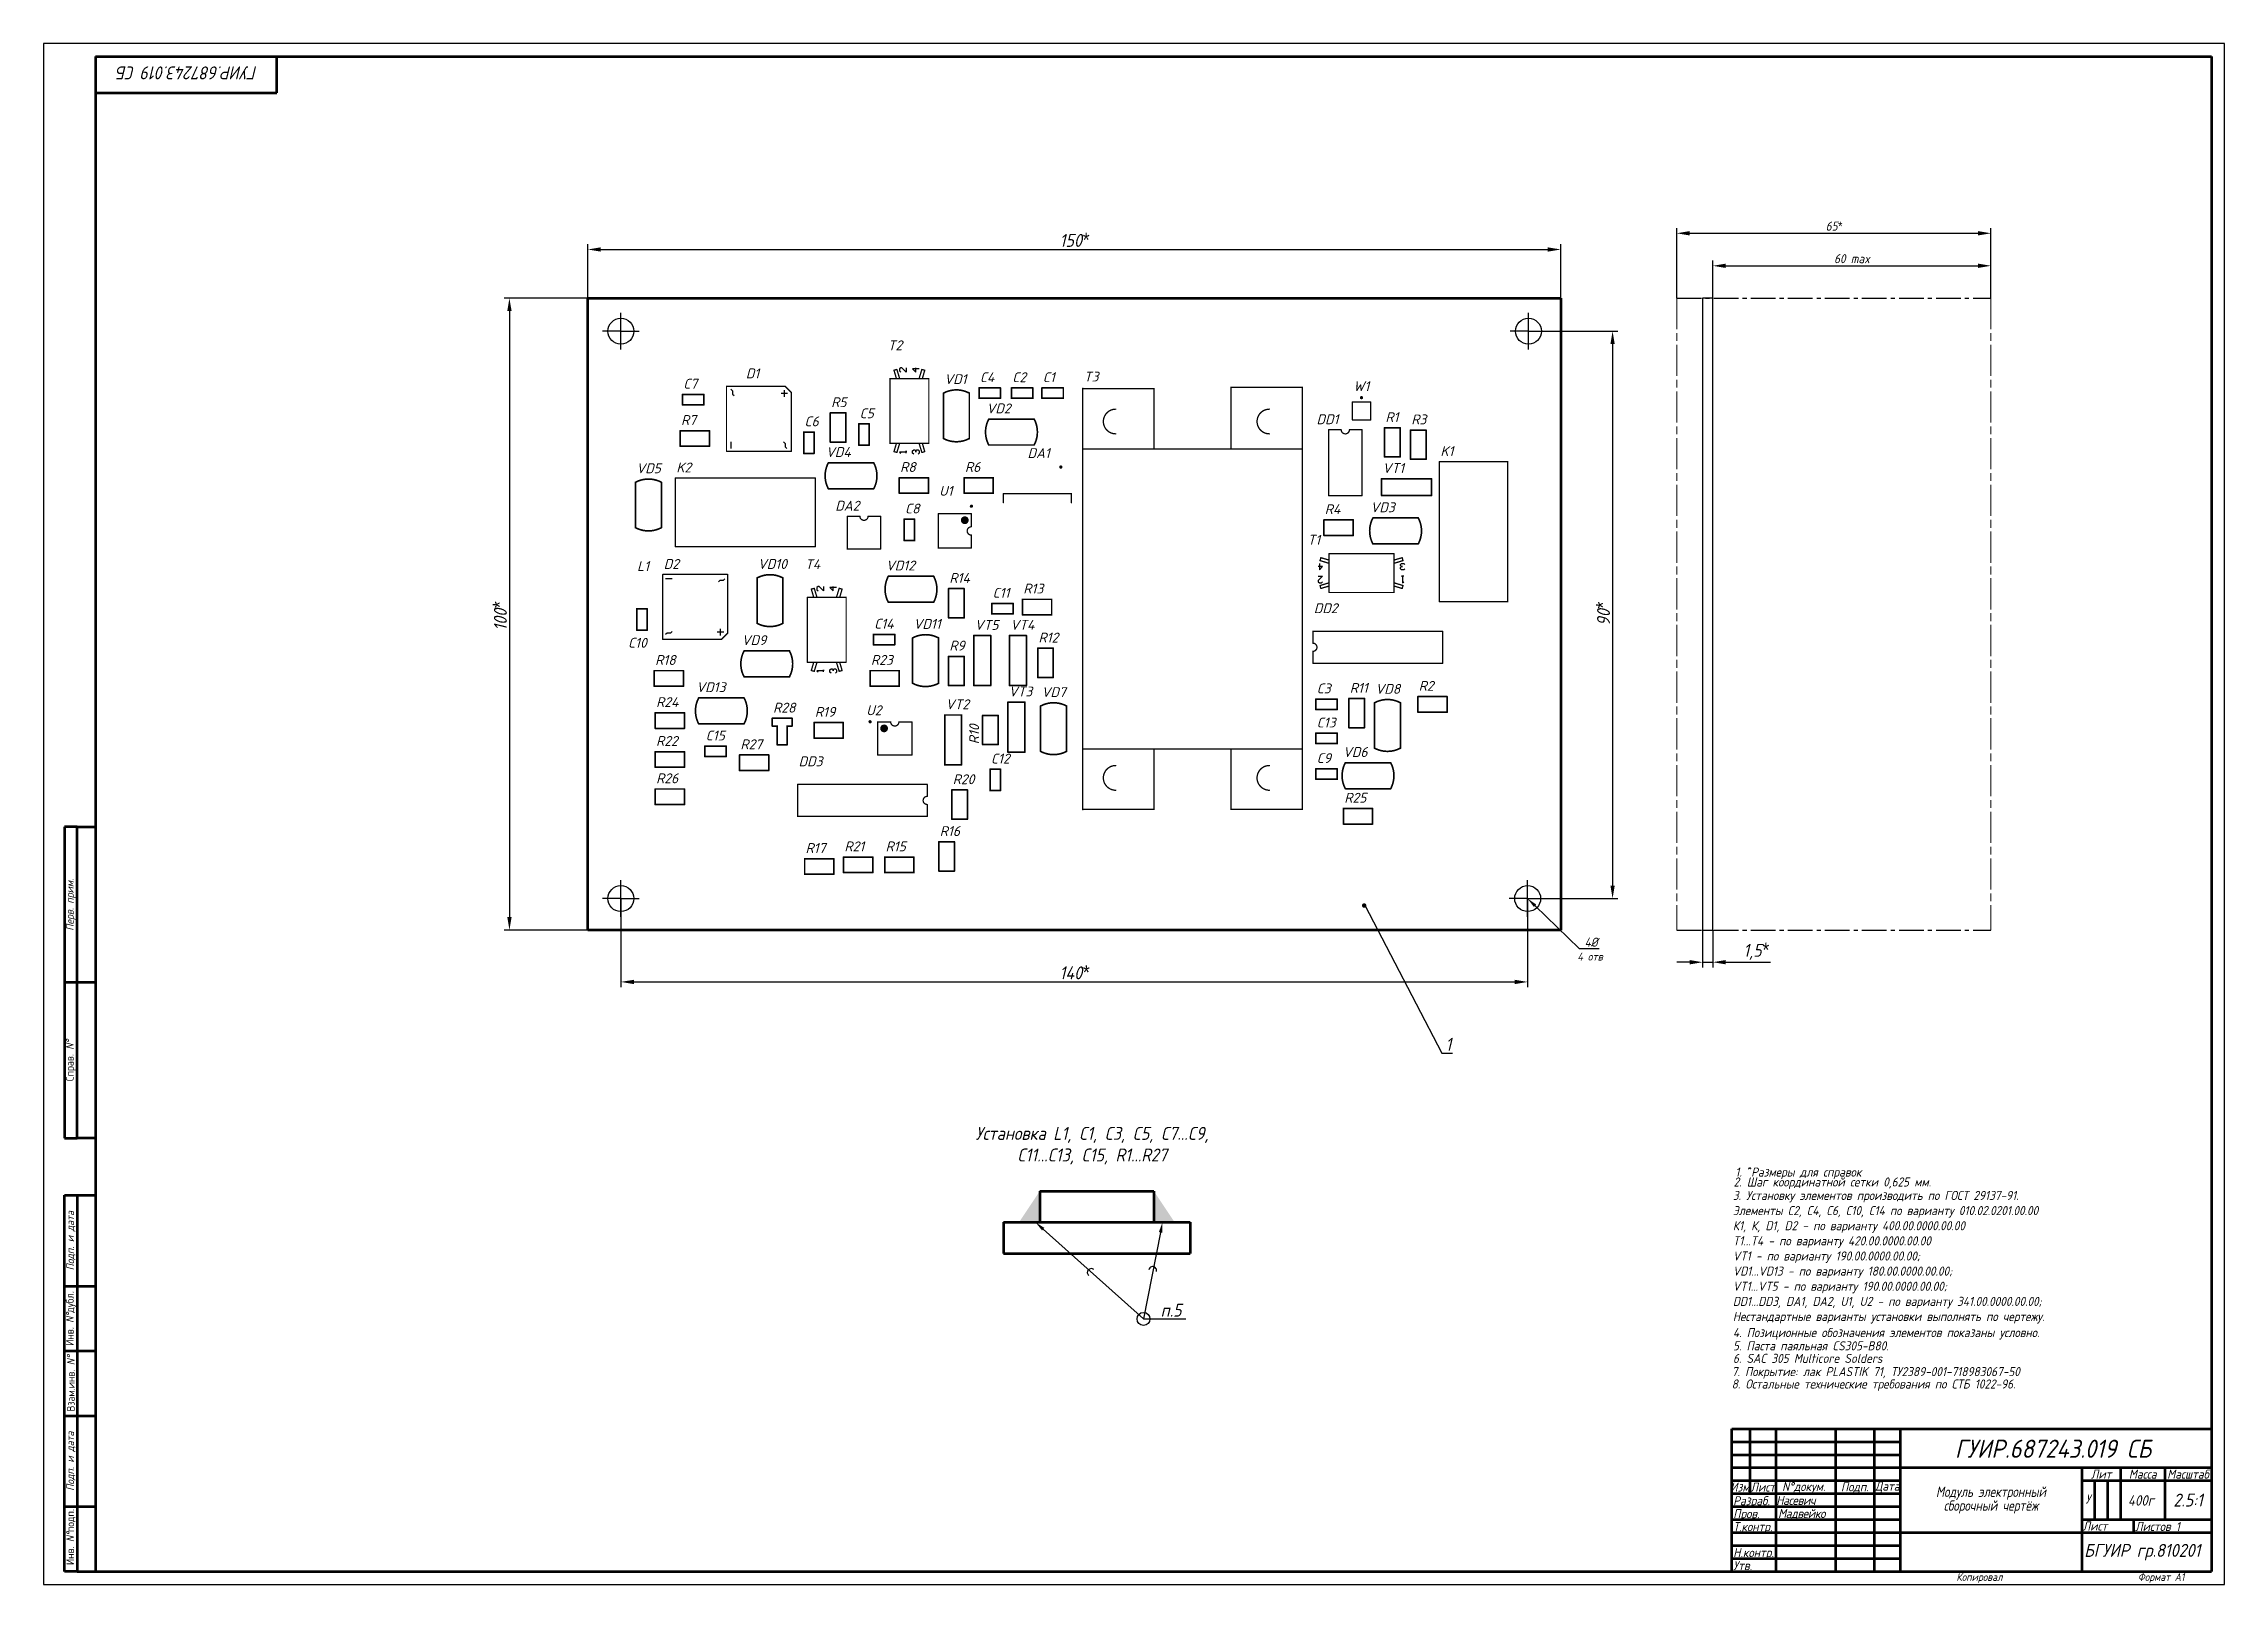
# Model space of a CAD drawing. Header units: millimetres. Extents: x 784 to 1625, y -303 to 291.
import ezdxf
from ezdxf import colors
from ezdxf.entities.mleader import LeaderData, LeaderLine
from ezdxf.math import Vec2, Vec3

# ---------------------------------------------------------------- set-up
doc = ezdxf.new("R2010")
doc.units = ezdxf.units.MM
doc.header["$LTSCALE"] = 0.5
doc.linetypes.add('ACAD_ISO08W100', pattern=[36, 24, -3, 6, -3])
doc.linetypes.add('осевая2', pattern=[28.575, 19.05, -3.175, 3.175, -3.175])
doc.layers.get('0').update_dxf_attribs({"lineweight": 60})
doc.layers.get('Defpoints').update_dxf_attribs({"color": 5})
for name, color, linetype in [('1-оси', 1, 'осевая2'), ('Mechanical15', 56, 'Continuous'), ('TopOverlay', 2, 'Continuous'), ('размеры', 90, 'Continuous'), ('Тонкие', 7, 'Continuous')]:
    doc.layers.add(name, color=color, linetype=linetype)
doc.layers.add('4-текст', color=7, linetype='Continuous', true_color=0x00ad00)
doc.layers.add('тонкая', color=7, linetype='Continuous', lineweight=20)
doc.styles.get("Standard").update_dxf_attribs({"font": 'isocpeui.ttf', "width": 0.9})
doc.styles.add('Увеличенный текст (ГОСТ)', font='GOST Common Italic.ttf')
doc.dimstyles.new('Standart', dxfattribs={"dimtxt": 5, "dimasz": 5, "dimexe": 2, "dimexo": 0, "dimgap": 1, "dimtad": 1, "dimtoh": 1, "dimdec": 0, "dimtxsty": 'Standard', "dimcen": 2.5, "dimadec": 0, "dimazin": 0, "dimtfac": 1, "dimtdec": 0, "dimtmove": 0, "dimatfit": 3, "dimldrblk": 'DOTSMALL', "dimfxl": 1, "dimarcsym": 0})

msp = doc.modelspace()

# ---------------------------------------------------------------- texts
at = {"attachment_point": 5}
for s, insert, char_height, width, rotation in [('ГУИР.687243.019 СБ', (839.31, 279.25), 5, 93.4033, 180), ('Перв. прим.', (794.36, -41.48), 3, 60, 90), ('{\\fISOCPEUR|b0|i0|c204|p34;Справ}. N°', (794.36, -101.48), 3, 60, 90), ('Подп. и дата', (794.36, -170.98), 3, 35, 90), ('{\\fISOCPEUR|b0|i0|c204|p34;Инв}. N°{\\fISOCPEUR|b0|i0|c204|p34;дубл}.', (794.36, -200.98), 3, 25, 90), ('{\\fISOCPEUR|b0|i0|c204|p34;Взам}.{\\fISOCPEUR|b0|i0|c204|p34;инв}. N°', (794.36, -225.98), 3, 27.3602, 90), ('Подп. и дата', (794.36, -255.98), 3, 35, 90), ('{\\fISOCPEUR|b0|i0|c204|p34;Инв}. N°{\\fISOCPEUR|b0|i0|c204|p34;подп}.', (794.36, -285.23), 3, 26.6565, 90)]:
    msp.add_mtext(s, dxfattribs=dict(at, insert=insert, char_height=char_height, width=width, rotation=rotation))
at = {"color": 0, "lineweight": 25, "insert": (1324.53, -92.74), "char_height": 5, "attachment_point": 1}
msp.add_mtext_dynamic_manual_height_columns('1', width=8.7949, gutter_width=22.49, heights=[0], dxfattribs=at)
at = {"lineweight": -2, "char_height": 3.5, "attachment_point": 1}
for s, width, insert in [('\\A1;1. {\\H0.7x;\\S*^ ;}Размеры для справок', 145, (1436.26, -141.59)), ('2. Шаг координатной сетки 0,625 мм.', 175.2218, (1435.6, -146.59)), ('3. Установку элементов производить по ГОСТ 29137-91. \\PЭлементы С2, С4, С6, С10, С14 по варианту 010.02.0201.00.00\\PК1, К, D1, D2 - по варианту 400.00.0000.00.00\\PT1...T4 - по варианту 420.00.0000.00.00\\PVT1 - по варианту 190.00.0000.00.00;\\PVD1...VD13 - по варианту 180.00.0000.00.00;\\PVT1...VT5 - по варианту 190.00.0000.00.00;\\PDD1...DD3, DA1, DA2, U1, U2 - по варианту 341.00.0000.00.00;\\PНестандартные варианты установки выполнять по чертежу.', 155, (1435.3, -151.79)), ('5. Паста паяльная CS305-B80.', 180, (1435.36, -209.76)), ('4. Позиционные обозначения элементов показаны условно.', 170, (1435.36, -204.64)), ('6. SAC 305 Multicore Solders', 180, (1435.36, -214.6)), ('8. Остальные технические требования по СТБ 1022-96.', 182.8535, (1434.86, -224.48)), ('7. Покрытие: лак PLASTIK 71, ТУ2389-001-718983067-50', 170, (1434.88, -219.7))]:
    msp.add_mtext_dynamic_manual_height_columns(s, width=width, gutter_width=20, heights=[0], dxfattribs=dict(at, insert=insert))
at = {"lineweight": -3, "insert": (1214.63, -195.27), "char_height": 5, "attachment_point": 1}
msp.add_mtext_dynamic_manual_height_columns('п.5', width=25.3619, gutter_width=50, heights=[0], dxfattribs=at)
for s, insert, char_height, width, attachment_point in [('ГУИР.687243.019 СБ', (1558.79, -251.19), 7, 120, 5), ('Лит', (1577.36, -260.98), 3.5, 15, 5), ('Масса', (1593.36, -260.98), 3.5, 17, 5), ('Масштаб', (1610.86, -260.98), 3.5, 18, 5), ('Изм.', (1438.52, -265.98), 3.5, 7, 5), ('Лист', (1446.86, -265.98), 3.5, 10, 5), ('N°докум.', (1454.3, -264), 3.5, 22.4183, 1), ('Подп.', (1482.34, -266.13), 3.5, 15, 5), ('Дата', (1494.86, -265.98), 3.5, 10, 5), ('\\pxsm0.8;{\\W0.8;Модуль электронный\\Pсборочный чертёж}', (1534.86, -270.98), 4, 70, 5), ('У', (1571.31, -270.57), 3.5, 20, 4), ('{\\H0.8x;400г}', (1592.67, -271.12), 5, 18, 5), ('2.5:1', (1610.86, -270.98), 5, 18, 5), ('Разраб.', (1435.45, -269.48), 3.5, 17, 1), ('Пров.', (1435.45, -274.48), 3.5, 17, 1), ('{\\T0.95;Насевич}', (1452.05, -269.37), 3.5, 3.9381, 1), ('{\\T0.95;Мадвейко}', (1452.76, -274.42), 3.5, 17, 1), ('Т.контр.', (1435.45, -279.48), 3.5, 17, 1), ('Лист ', (1570.24, -280.98), 3.5, 20, 4), ('Листов 1', (1590.45, -279.4), 3.5, 30, 1), ('Н.контр.', (1435.45, -289.48), 3.5, 19.4235, 1), ('БГУИР гр.810201', (1570.8, -291.05), 5, 59.3615, 4), ('Утв.', (1435.45, -294.48), 3.5, 17, 1), ('Копировал', (1521.51, -299.14), 3, 70.0934, 1), ('Формат А1', (1591.51, -299.14), 3, 50.1158, 1)]:
    msp.add_mtext(s, dxfattribs=dict(insert=insert, char_height=char_height, width=width, attachment_point=attachment_point))
at = {"layer": '4-текст', "insert": (1108.89, -127.11), "char_height": 5, "attachment_point": 1}
msp.add_mtext_dynamic_manual_height_columns('\\pxqc;Установка L1, C1, C3, C5, C7...C9,\\PC11...C13, C15, R1...R27', width=158.6302, gutter_width=25, heights=[0], dxfattribs=at)
at = {"layer": 'TopOverlay'}
for s, p in [('T2', (1109.39, 172.31)), ('C7', (1030.55, 157.5)), ('D1', (1054.67, 161.48)), ('VD1', (1131.18, 159.27)), ('C4', (1144.93, 160)), ('C2', (1157.43, 160)), ('C1', (1169.18, 160)), ('T3', (1185.02, 160.26)), ('W1', (1288.97, 156.56)), ('R5', (1087.58, 150.39)), ('VD2', (1147.46, 147.98)), ('R7', (1029.69, 143.51)), ('C6', (1077.28, 142.98)), ('C5', (1098.54, 146.1)), ('DD1', (1274.75, 143.81)), ('R1', (1301.31, 144.61)), ('R3', (1311.3, 143.74)), ('VD4', (1085.54, 131.15)), ('DA1', (1163.29, 130.75)), ('K1', (1322.53, 131.52)), ('VD5', (1012.43, 124.9)), ('K2', (1027.86, 125.21)), ('R8', (1114.17, 125.39)), ('R6', (1139.17, 125.39)), ('VT1', (1300.19, 124.99)), ('U1', (1129.23, 116.19)), ('DA2', (1089.15, 110.46)), ('C8', (1116.06, 109.38)), ('R4', (1277.92, 109.14)), ('VD3', (1295.54, 109.86)), ('T1', (1271.26, 97.34)), ('L1', (1012.72, 87.18)), ('D2', (1023, 88.02)), ('VD10', (1059.29, 88)), ('T4', (1077.49, 87.91)), ('VD12', (1108.67, 87.41)), ('R14', (1133.16, 82.62)), ('C11', (1149.83, 76.89)), ('R13', (1161.67, 78.52)), ('C14', (1104.16, 64.98)), ('VD11', (1119.32, 64.89)), ('VT5', (1142.91, 64.52)), ('VT4', (1156.66, 64.55)), ('DD2', (1273.72, 70.96)), ('C10', (1009.23, 57.63)), ('VD9', (1053.05, 58.64)), ('R9', (1133.16, 56.53)), ('R12', (1167.53, 59.63)), ('R18', (1019.7, 50.99)), ('R23', (1102.92, 51.02)), ('VD13', (1035.54, 40.51)), ('VT3', (1156.03, 38.85)), ('VD7', (1168.69, 38.6)), ('C3', (1274.82, 40.02)), ('R11', (1287.58, 40.22)), ('VD8', (1297.44, 39.85)), ('R2', (1314.17, 41.02)), ('R24', (1020.07, 34.75)), ('R28', (1065.19, 32.62)), ('R19', (1081.29, 30.99)), ('U2', (1101.1, 31.6)), ('VT2', (1131.71, 33.91)), ('C15', (1039.18, 21.88)), ('C13', (1274.81, 26.88)), ('R22', (1020.05, 19.78)), ('R27', (1052.58, 18.49)), ('C9', (1274.82, 13.15)), ('VD6', (1284.95, 15.51)), ('R26', (1020.08, 5.37)), ('DD3', (1075.02, 11.92)), ('R20', (1134.46, 5.01)), ('C12', (1149.19, 12.98)), ('R25', (1285.46, -2.12)), ('R16', (1129.45, -14.97)), ('R17', (1077.7, -21.51)), ('R21', (1092.68, -20.87)), ('R15', (1108.56, -20.87))]:
    msp.add_text(s, height=3.81, dxfattribs=at).set_placement(p)
msp.add_text('R10', height=3.81, rotation=90, dxfattribs=at).set_placement((1144.64, 20.39))
at = {"layer": 'размеры', "lineweight": 35, "insert": (1375.34, -59.98), "char_height": 3, "width": 145, "attachment_point": 1, "style": 'Увеличенный текст (ГОСТ)'}
msp.add_mtext('\\A1;4 отв', dxfattribs=at)

# ---------------------------------------------------------------- blocks, each defined once
blk = doc.blocks.new('*D21')
at = {"layer": 'Defpoints', "color": 0, "lineweight": 35, "transparency": 16777216}
for p in [(993.74, 192.41), (963.5, -51.22), (993.74, -51.22)]:
    blk.add_point(p, dxfattribs=at)
at = {"layer": 'размеры', "color": 0, "lineweight": -2, "transparency": 16777216}
for p, q in [((993.74, 192.41), (961.5, 192.41)), ((963.5, 187.41), (963.5, -46.22)), ((993.74, -51.22), (961.5, -51.22))]:
    blk.add_line(p, q, dxfattribs=at)
at = {"layer": 'размеры', "color": 0, "lineweight": 35, "transparency": 16777216}
for points in [[(962.67, 187.41), (964.34, 187.41), (963.5, 192.41)], [(962.67, -46.22), (964.34, -46.22), (963.5, -51.22)]]:
    blk.add_solid(points, dxfattribs=at)
at = {"layer": 'размеры', "color": 0, "lineweight": 30, "transparency": 16777216, "insert": (959.8, 69.72), "char_height": 5, "attachment_point": 5, "rotation": 90}
blk.add_mtext('100{\\fArial|b0|i1|c204|p34;\\H1.08333x;*}', dxfattribs=at)
blk = doc.blocks.new('_DotSmall')
at = {"color": 0, "linetype": 'ByBlock', "const_width": 0.5}
blk.add_lwpolyline([(-0.0625, 0, 1), (0.0625, 0, 1)], format="xyb", close=True, dxfattribs=at)
blk = doc.blocks.new('*D22')
at = {"layer": 'Defpoints', "color": 0, "lineweight": 35, "transparency": 16777216}
for p in [(1368.93, 211.16), (993.74, 187.16), (1368.93, 187.16)]:
    blk.add_point(p, dxfattribs=at)
at = {"layer": 'размеры', "color": 0, "lineweight": -2, "transparency": 16777216}
for p, q in [((993.74, 187.16), (993.74, 213.16)), ((998.74, 211.16), (1363.93, 211.16)), ((1368.93, 187.16), (1368.93, 213.16))]:
    blk.add_line(p, q, dxfattribs=at)
at = {"layer": 'размеры', "color": 0, "lineweight": 35, "transparency": 16777216}
for points in [[(998.74, 211.99), (998.74, 210.32), (993.74, 211.16)], [(1363.93, 211.99), (1363.93, 210.32), (1368.93, 211.16)]]:
    blk.add_solid(points, dxfattribs=at)
at = {"layer": 'размеры', "color": 0, "lineweight": 30, "transparency": 16777216, "insert": (1181.33, 214.87), "char_height": 5, "attachment_point": 5}
blk.add_mtext('150{\\fArial|b0|i1|c204|p34;\\H1.08333x;*}', dxfattribs=at)
blk = doc.blocks.new('*D23')
at = {"layer": 'Defpoints', "color": 0, "lineweight": 35, "transparency": 16777216}
for p in [(1534.85, 217.41), (1413.66, 192.41), (1534.85, 192.41)]:
    blk.add_point(p, dxfattribs=at)
at = {"layer": 'размеры', "color": 0, "lineweight": -2, "transparency": 16777216}
for p, q in [((1413.66, 192.41), (1413.66, 219.41)), ((1534.85, 192.41), (1534.85, 219.41)), ((1418.66, 217.41), (1529.85, 217.41))]:
    blk.add_line(p, q, dxfattribs=at)
at = {"layer": 'размеры', "color": 0, "lineweight": 35, "transparency": 16777216}
for points in [[(1418.66, 218.24), (1418.66, 216.57), (1413.66, 217.41)], [(1529.85, 218.24), (1529.85, 216.57), (1534.85, 217.41)]]:
    blk.add_solid(points, dxfattribs=at)
at = {"layer": 'размеры', "color": 0, "lineweight": 35, "transparency": 16777216, "insert": (1474.26, 220.16), "char_height": 5, "attachment_point": 5}
blk.add_mtext('{\\H0.7x;65\\fArial|b0|i1|c204|p34;*}', dxfattribs=at)
blk = doc.blocks.new('*D24')
at = {"layer": 'Defpoints', "color": 0, "lineweight": 35, "transparency": 16777216}
for p in [(1534.85, 204.87), (1427.6, 192.41), (1534.85, 192.41)]:
    blk.add_point(p, dxfattribs=at)
at = {"layer": 'размеры', "color": 0, "lineweight": -2, "transparency": 16777216}
for p, q in [((1427.6, 192.41), (1427.6, 206.87)), ((1432.6, 204.87), (1529.85, 204.87)), ((1534.85, 192.41), (1534.85, 206.87))]:
    blk.add_line(p, q, dxfattribs=at)
at = {"layer": 'размеры', "color": 0, "lineweight": 35, "transparency": 16777216}
for points in [[(1432.6, 205.71), (1432.6, 204.04), (1427.6, 204.87)], [(1529.85, 205.71), (1529.85, 204.04), (1534.85, 204.87)]]:
    blk.add_solid(points, dxfattribs=at)
at = {"layer": 'размеры', "color": 0, "lineweight": 35, "transparency": 16777216, "insert": (1481.22, 207.62), "char_height": 5, "attachment_point": 5}
blk.add_mtext('{\\H0.7x;60 max}', dxfattribs=at)
blk = doc.blocks.new('*D25')
at = {"layer": 'Defpoints', "color": 0, "lineweight": 35, "transparency": 16777216}
for p in [(1423.66, -51.22), (1427.6, -51.22), (1427.6, -63.62)]:
    blk.add_point(p, dxfattribs=at)
at = {"layer": 'размеры', "color": 0, "lineweight": -2, "transparency": 16777216}
for p, q in [((1423.66, -51.22), (1423.66, -65.62)), ((1427.6, -51.22), (1427.6, -65.62)), ((1418.66, -63.62), (1413.66, -63.62)), ((1423.66, -63.62), (1427.6, -63.62)), ((1432.6, -63.62), (1449.87, -63.62))]:
    blk.add_line(p, q, dxfattribs=at)
at = {"layer": 'размеры', "color": 0, "lineweight": 35, "transparency": 16777216}
for points in [[(1418.66, -62.78), (1418.66, -64.45), (1423.66, -63.62)], [(1432.6, -62.78), (1432.6, -64.45), (1427.6, -63.62)]]:
    blk.add_solid(points, dxfattribs=at)
at = {"layer": 'размеры', "color": 0, "lineweight": 35, "transparency": 16777216, "insert": (1444.23, -59.41), "char_height": 5, "attachment_point": 5}
blk.add_mtext('1,5{\\fArial|b0|i1|c204|p34;\\H1.08333x;*}', dxfattribs=at)
blk = doc.blocks.new('*D30')
at = {"layer": 'Defpoints', "color": 0, "lineweight": 35, "transparency": 16777216}
for p in [(1356.49, 179.66), (1356.17, -39.09), (1388.93, -39.09)]:
    blk.add_point(p, dxfattribs=at)
at = {"layer": 'размеры', "color": 0, "lineweight": -2, "transparency": 16777216}
for p, q in [((1356.49, 179.66), (1390.93, 179.66)), ((1388.93, 174.66), (1388.93, -34.09)), ((1356.17, -39.09), (1390.93, -39.09))]:
    blk.add_line(p, q, dxfattribs=at)
at = {"layer": 'размеры', "color": 0, "lineweight": 35, "transparency": 16777216}
for points in [[(1388.09, 174.66), (1389.76, 174.66), (1388.93, 179.66)], [(1388.09, -34.09), (1389.76, -34.09), (1388.93, -39.09)]]:
    blk.add_solid(points, dxfattribs=at)
at = {"layer": 'размеры', "color": 0, "lineweight": 35, "transparency": 16777216, "insert": (1385.22, 70.59), "char_height": 5, "attachment_point": 5, "rotation": 90}
blk.add_mtext('90{\\fArial|b0|i1|c204|p34;\\H1.08333x;*}', dxfattribs=at)
blk = doc.blocks.new('*D31')
at = {"layer": 'Defpoints', "color": 0, "lineweight": 35, "transparency": 16777216}
for p in [(1006.49, -39.09), (1356.17, -39.09), (1356.17, -71.22)]:
    blk.add_point(p, dxfattribs=at)
at = {"layer": 'размеры', "color": 0, "lineweight": -2, "transparency": 16777216}
for p, q in [((1006.49, -39.09), (1006.49, -73.22)), ((1356.17, -39.09), (1356.17, -73.22)), ((1011.49, -71.22), (1351.17, -71.22))]:
    blk.add_line(p, q, dxfattribs=at)
at = {"layer": 'размеры', "color": 0, "lineweight": 35, "transparency": 16777216}
for points in [[(1011.49, -70.39), (1011.49, -72.05), (1006.49, -71.22)], [(1351.17, -70.39), (1351.17, -72.05), (1356.17, -71.22)]]:
    blk.add_solid(points, dxfattribs=at)
at = {"layer": 'размеры', "color": 0, "lineweight": 35, "transparency": 16777216, "insert": (1181.33, -67.51), "char_height": 5, "attachment_point": 5}
blk.add_mtext('140{\\fArial|b0|i1|c204|p34;\\H1.08333x;*}', dxfattribs=at)

# ---------------------------------------------------------------- dimensions: what is measured, and where the dimension line sits
at = {"layer": 'размеры', "lineweight": 35}
for base, p1, p2, text, picture, middle in [((1534.85, 217.41), (1413.66, 192.41), (1534.85, 192.41), '{\\H0.7x;65\\fArial|b0|i1|c204|p34;*}', '*D23', (1474.26, 217.41)), ((1534.85, 204.87), (1427.6, 192.41), (1534.85, 192.41), '{\\H0.7x;60 max}', '*D24', (1481.22, 204.87)), ((1356.17, -71.22), (1006.49, -39.09), (1356.17, -39.09), '140{\\fArial|b0|i1|c204|p34;\\H1.08333x;*}', '*D31', (1181.33, -71.22)), ((1427.6, -63.62), (1423.66, -51.22), (1427.6, -51.22), '1,5{\\fArial|b0|i1|c204|p34;\\H1.08333x;*}', '*D25', (1444.23, -63.62))]:
    dim = msp.add_linear_dim(base=base, p1=p1, p2=p2, text=text, dimstyle='Standart', dxfattribs=at)
    dim.commit()
    dim.dimension.update_dxf_attribs({"geometry": picture, "text_midpoint": middle, "dimtype": 160})
at = {"layer": 'размеры', "lineweight": 30}
dim = msp.add_linear_dim(base=(1368.93, 211.16), p1=(993.74, 187.16), p2=(1368.93, 187.16), text='150{\\fArial|b0|i1|c204|p34;\\H1.08333x;*}', dimstyle='Standart', dxfattribs=at)
dim.commit()
dim.dimension.update_dxf_attribs({"geometry": '*D22', "text_midpoint": (1181.33, 211.16), "dimtype": 160})
dim = msp.add_linear_dim(base=(963.5, -51.22), p1=(993.74, 192.41), p2=(993.74, -51.22), angle=90, text='100{\\fArial|b0|i1|c204|p34;\\H1.08333x;*}', dimstyle='Standart', dxfattribs=at)
dim.commit()
dim.dimension.update_dxf_attribs({"geometry": '*D21', "text_midpoint": (963.5, 69.72), "dimtype": 160})
at = {"layer": 'размеры', "lineweight": 35}
dim = msp.add_linear_dim(base=(1388.93, -39.09), p1=(1356.49, 179.66), p2=(1356.17, -39.09), angle=90, text='90{\\fArial|b0|i1|c204|p34;\\H1.08333x;*}', dimstyle='Standart', dxfattribs=at)
dim.commit()
dim.dimension.update_dxf_attribs({"geometry": '*D30', "text_midpoint": (1388.93, 70.59), "dimtype": 160})

# ---------------------------------------------------------------- linework, layer by layer
for p, q in [((803.86, 285.52), (803.86, 285.52)), ((803.86, 285.52), (803.86, -298.48)), ((803.86, 285.52), (1619.86, 285.52)), ((873.86, 271.52), (873.86, 285.52)), ((1619.86, 285.52), (1619.86, -298.48)), ((803.86, 271.52), (873.86, 271.52)), ((791.86, -11.48), (791.86, -131.48)), ((796.86, -11.48), (791.86, -11.48)), ((796.86, -11.48), (803.86, -11.48)), ((796.86, -131.48), (796.86, -11.48)), ((803.86, -71.48), (791.86, -71.48)), ((791.86, -131.48), (796.86, -131.48)), ((803.86, -131.48), (796.86, -131.48)), ((791.86, -298.48), (791.86, -153.48)), ((791.86, -153.48), (796.86, -153.48)), ((796.86, -153.48), (796.86, -298.48)), ((796.86, -153.48), (803.86, -153.48)), ((1168.02, -151.87), (1212.02, -151.87)), ((1168.02, -151.87), (1168.02, -163.87)), ((1212.02, -151.87), (1212.02, -163.87)), ((1154.02, -163.87), (1226.02, -163.87)), ((1154.02, -175.87), (1226.02, -175.87)), ((791.86, -188.48), (803.86, -188.48)), ((791.86, -213.48), (803.86, -213.48)), ((791.86, -238.48), (803.86, -238.48)), ((1434.86, -298.48), (1434.86, -243.48)), ((1434.86, -243.48), (1619.86, -243.48)), ((1441.86, -243.48), (1441.86, -268.48)), ((1451.86, -243.48), (1451.86, -298.48)), ((1474.86, -243.48), (1474.86, -298.48)), ((1489.86, -243.48), (1489.86, -298.48)), ((1499.86, -243.48), (1499.86, -298.48)), ((1434.86, -248.48), (1499.86, -248.48)), ((1434.86, -253.48), (1499.86, -253.48)), ((1434.86, -258.48), (1499.86, -258.48)), ((1499.86, -258.48), (1619.86, -258.48)), ((1569.86, -258.48), (1569.86, -298.48)), ((1584.86, -258.48), (1584.86, -278.48)), ((1601.86, -258.48), (1601.86, -278.48)), ((1434.86, -263.48), (1499.86, -263.48)), ((1434.86, -268.48), (1499.86, -268.48)), ((1569.86, -263.48), (1619.86, -263.48)), ((1574.86, -278.48), (1574.86, -263.48)), ((1579.86, -278.48), (1579.86, -263.48)), ((791.86, -273.48), (803.86, -273.48)), ((1434.86, -273.48), (1499.86, -273.48)), ((1434.86, -278.48), (1499.86, -278.48)), ((1434.86, -283.48), (1499.86, -283.48)), ((1499.86, -283.48), (1619.86, -283.48)), ((1569.86, -278.48), (1619.86, -278.48)), ((1589.86, -278.48), (1589.86, -283.48)), ((1434.86, -288.48), (1499.86, -288.48)), ((1434.86, -293.48), (1499.86, -293.48)), ((796.86, -298.48), (791.86, -298.48)), ((796.86, -298.48), (1619.86, -298.48))]:
    msp.add_line(p, q)
at = {"lineweight": -3}
for p, q in [((1006.49, 172.57), (1006.49, 186.74)), ((1356.49, 172.57), (1356.49, 186.74)), ((1423.66, 192.41), (1423.66, -51.22)), ((1427.6, 192.41), (1423.66, 192.41)), ((1427.6, -51.22), (1427.6, 192.41)), ((1006.49, 179.66), (999.4, 179.66)), ((1006.49, 179.66), (1013.57, 179.66)), ((1356.49, 179.66), (1349.4, 179.66)), ((1356.49, 179.66), (1363.57, 179.66)), ((1006.49, -46.18), (1006.49, -32.01)), ((1356.17, -46.18), (1356.17, -32.01)), ((1006.49, -39.09), (999.4, -39.09)), ((1006.49, -39.09), (1013.57, -39.09)), ((1356.17, -39.09), (1349.09, -39.09)), ((1356.17, -39.09), (1363.26, -39.09)), ((1423.66, -51.22), (1427.6, -51.22))]:
    msp.add_line(p, q, dxfattribs=at)
at = {"color": 0, "lineweight": 25}
for p, q in [((1293.38, -41.64), (1323.1, -98.7)), ((1323.1, -98.7), (1327.22, -98.7))]:
    msp.add_line(p, q, dxfattribs=at)
at = {"lineweight": 25}
for p, q in [((1168.02, -163.87), (1168.02, -151.87)), ((1212.02, -151.87), (1212.02, -163.87))]:
    msp.add_line(p, q, dxfattribs=at)
at = {"lineweight": 60}
for p, q in [((1154.02, -163.87), (1154.02, -175.87)), ((1226.02, -163.87), (1226.02, -175.87))]:
    msp.add_line(p, q, dxfattribs=at)
at = {"lineweight": -3}
for centre, radius in [((1006.49, 179.66), 5), ((1356.49, 179.66), 5), ((1006.49, -39.09), 5), ((1356.17, -39.09), 5), ((1208.03, -201.16), 2.5)]:
    msp.add_circle(centre, radius, dxfattribs=at)
for centre, start, end in [((1187.89, -183.28), 48.29547, 228.29547), ((1211.55, -182.48), 347.72636, 167.72636)]:
    msp.add_arc(centre, 1.53, start, end, dxfattribs=at)
for points in [[(1168.02, -163.87), (1168.02, -151.87), (1160.02, -163.87)], [(1212.02, -163.87), (1212.02, -151.87), (1220.02, -163.87)]]:
    msp.add_solid(points)
at = {"layer": '1-оси', "color": 0, "lineweight": 25}
for p, q in [((1413.66, 192.41), (1534.85, 192.41)), ((1413.66, -51.22), (1534.85, -51.22))]:
    msp.add_line(p, q, dxfattribs=at)
at = {"layer": 'Defpoints'}
for p, q in [((1624.86, 290.52), (783.86, 290.52)), ((783.86, 290.52), (783.86, -303.48)), ((1624.86, -303.48), (1624.86, 290.52)), ((783.86, -303.48), (1624.86, -303.48))]:
    msp.add_line(p, q, dxfattribs=at)
at = {"layer": 'Mechanical15', "lineweight": 9, "const_width": 3}
msp.add_lwpolyline([(993.74, -45.47), (993.74, -45.47)], dxfattribs=at)
at = {"layer": 'TopOverlay'}
for p, q in [((1114.4, 165.57), (1113.99, 165.16)), ((1113.99, 165.16), (1113.99, 164.32)), ((1113.99, 164.32), (1114.4, 163.91)), ((1114.82, 165.57), (1114.4, 165.57)), ((1116.49, 163.91), (1114.82, 165.57)), ((1116.49, 165.57), (1116.49, 163.91)), ((1121.49, 165.16), (1118.99, 165.16)), ((1118.99, 165.16), (1120.24, 163.91)), ((1120.24, 163.91), (1120.24, 165.57)), ((1048.87, 157.31), (1049.49, 156.69)), ((1049.49, 156.69), (1049.49, 155.44)), ((1049.49, 155.44), (1050.12, 154.81)), ((1070.75, 155.66), (1068.25, 155.66)), ((1069.5, 156.91), (1069.5, 154.41)), ((1048.89, 136.99), (1048.89, 134.49)), ((1069.19, 136.99), (1069.81, 136.37)), ((1069.81, 136.37), (1069.81, 135.12)), ((1069.81, 135.12), (1070.44, 134.49)), ((1116.49, 133.07), (1113.99, 133.07)), ((1113.99, 133.07), (1114.4, 132.66)), ((1116.49, 132.66), (1116.49, 133.49)), ((1116.49, 133.49), (1116.49, 133.07)), ((1118.99, 133.47), (1119.4, 133.88)), ((1118.99, 132.63), (1118.99, 133.47)), ((1119.4, 132.22), (1118.99, 132.63)), ((1119.4, 133.88), (1119.82, 133.88)), ((1119.82, 133.88), (1120.24, 133.47)), ((1120.24, 133.47), (1120.65, 133.88)), ((1120.24, 133.47), (1120.24, 133.05)), ((1120.24, 133.05), (1120.24, 133.47)), ((1120.65, 133.88), (1121.07, 133.88)), ((1121.07, 133.88), (1121.49, 133.47)), ((1121.49, 132.63), (1121.07, 132.22)), ((1121.49, 133.47), (1121.49, 132.63)), ((1026.25, 84.21), (1023.75, 84.21)), ((1046.57, 84.23), (1045.94, 83.6)), ((1277.11, 88.91), (1275.45, 88.91)), ((1275.45, 85.16), (1277.11, 85.16)), ((1277.11, 85.16), (1275.45, 83.49)), ((1275.86, 90.16), (1275.86, 87.66)), ((1275.86, 87.66), (1277.11, 88.91)), ((1307.13, 89.74), (1307.55, 90.16)), ((1307.13, 89.32), (1307.13, 89.74)), ((1307.55, 88.91), (1307.13, 89.32)), ((1307.13, 88.49), (1307.55, 88.91)), ((1307.13, 88.07), (1307.13, 88.49)), ((1307.55, 87.66), (1307.13, 88.07)), ((1308.36, 85.16), (1307.53, 85.16)), ((1307.53, 85.16), (1307.95, 85.16)), ((1307.55, 90.16), (1308.38, 90.16)), ((1307.55, 88.91), (1307.97, 88.91)), ((1307.97, 88.91), (1307.55, 88.91)), ((1308.38, 87.66), (1307.55, 87.66)), ((1307.95, 85.16), (1307.95, 82.66)), ((1308.38, 90.16), (1308.8, 89.74)), ((1308.8, 88.07), (1308.38, 87.66)), ((1044.69, 83.6), (1044.07, 82.98)), ((1045.94, 83.6), (1044.69, 83.6)), ((1082.53, 81.2), (1082.11, 80.78)), ((1082.11, 80.78), (1082.11, 79.95)), ((1082.11, 79.95), (1082.53, 79.53)), ((1082.95, 81.2), (1082.53, 81.2)), ((1084.61, 79.53), (1082.95, 81.2)), ((1084.61, 81.2), (1084.61, 79.53)), ((1089.61, 80.78), (1087.11, 80.78)), ((1087.11, 80.78), (1088.36, 79.53)), ((1088.36, 79.53), (1088.36, 81.2)), ((1275.45, 83.49), (1275.45, 83.07)), ((1275.45, 83.07), (1275.86, 82.66)), ((1275.86, 82.66), (1276.7, 82.66)), ((1276.7, 82.66), (1277.11, 83.07)), ((1307.95, 82.66), (1308.36, 83.07)), ((1024.37, 63.28), (1023.75, 62.66)), ((1025.62, 63.28), (1024.37, 63.28)), ((1026.25, 63.91), (1025.62, 63.28)), ((1046.16, 63.6), (1043.66, 63.6)), ((1044.91, 62.35), (1044.91, 64.85)), ((1084.61, 48.7), (1082.11, 48.7)), ((1082.11, 48.7), (1082.53, 48.28)), ((1084.61, 48.28), (1084.61, 49.11)), ((1084.61, 49.11), (1084.61, 48.7)), ((1087.11, 49.09), (1087.53, 49.51)), ((1087.11, 48.26), (1087.11, 49.09)), ((1087.53, 47.84), (1087.11, 48.26)), ((1087.53, 49.51), (1087.95, 49.51)), ((1087.95, 49.51), (1088.36, 49.09)), ((1088.36, 49.09), (1088.78, 49.51)), ((1088.36, 49.09), (1088.36, 48.68)), ((1088.36, 48.68), (1088.36, 49.09)), ((1088.78, 49.51), (1089.2, 49.51)), ((1089.2, 49.51), (1089.61, 49.09)), ((1089.61, 48.26), (1089.2, 47.84)), ((1089.61, 49.09), (1089.61, 48.26))]:
    msp.add_line(p, q, dxfattribs=at)
for points, const_width in [([(1110.24, 136.41), (1110.24, 161.41)], 0.5), ([(1110.24, 161.41), (1125.24, 161.41)], 0.5), ([(1111.8, 164.59), (1112.92, 164.91)], 0.5), ([(1111.8, 164.59), (1112.74, 161.41)], 0.5), ([(1112.92, 164.91), (1113.99, 161.41)], 0.5), ([(1121.49, 161.41), (1122.55, 164.91)], 0.5), ([(1122.55, 164.91), (1123.67, 164.59)], 0.5), ([(1122.74, 161.41), (1123.67, 164.59)], 0.5), ([(1125.24, 136.41), (1125.24, 161.41)], 0.5), ([(1030.24, 155.28), (1038.49, 155.28)], 0.635), ([(1030.24, 151.28), (1030.24, 155.28)], 0.635), ([(1030.24, 151.28), (1038.49, 151.28)], 0.635), ([(1038.49, 151.28), (1038.49, 155.28)], 0.635), ([(1047.21, 158.38), (1069.87, 158.38)], 0.5), ([(1047.21, 133.38), (1047.21, 158.38)], 0.5), ([(1069.87, 158.38), (1072.21, 156.04)], 0.5), ([(1072.21, 133.38), (1072.21, 156.04)], 0.5), ([(1130.86, 138.28), (1130.86, 155.78)], 0.635), ([(1140.86, 138.28), (1140.86, 155.78)], 0.635), ([(1144.61, 157.78), (1152.86, 157.78)], 0.635), ([(1144.61, 153.78), (1144.61, 157.78)], 0.635), ([(1144.61, 153.78), (1152.86, 153.78)], 0.635), ([(1152.86, 153.78), (1152.86, 157.78)], 0.635), ([(1157.11, 157.78), (1165.36, 157.78)], 0.635), ([(1157.11, 153.78), (1157.11, 157.78)], 0.635), ([(1157.11, 153.78), (1165.36, 153.78)], 0.635), ([(1165.36, 153.78), (1165.36, 157.78)], 0.635), ([(1168.86, 157.78), (1177.11, 157.78)], 0.635), ([(1168.86, 153.78), (1168.86, 157.78)], 0.635), ([(1168.86, 153.78), (1177.11, 153.78)], 0.635), ([(1177.11, 153.78), (1177.11, 157.78)], 0.635), ([(1184.61, -4.84), (1184.61, 157.66)], 0.508), ([(1184.61, 157.54), (1212.13, 157.54)], 0.508), ([(1212.13, 134.26), (1212.13, 157.54)], 0.508), ([(1241.76, 158.07), (1269.3, 158.07)], 0.508), ([(1241.76, 134.26), (1241.76, 158.07)], 0.508), ([(1269.3, -4.73), (1269.3, 158.07)], 0.508), ([(1288.61, 152.41), (1295.61, 152.41)], 0.5), ([(1288.61, 145.41), (1288.61, 152.41)], 0.5), ([(1295.61, 145.41), (1295.61, 152.41)], 0.5), ([(1087.24, 148.16), (1093.24, 148.16)], 0.635), ([(1087.24, 136.91), (1087.24, 148.16)], 0.635), ([(1093.24, 136.91), (1093.24, 148.16)], 0.635), ([(1098.24, 135.66), (1098.24, 143.91)], 0.635), ([(1098.24, 143.91), (1102.24, 143.91)], 0.635), ([(1102.24, 135.66), (1102.24, 143.91)], 0.635), ([(1148.36, 145.78), (1165.86, 145.78)], 0.635), ([(1288.61, 145.41), (1295.61, 145.41)], 0.5), ([(1029.36, 141.28), (1040.61, 141.28)], 0.635), ([(1029.36, 135.28), (1029.36, 141.28)], 0.635), ([(1029.36, 135.28), (1040.61, 135.28)], 0.635), ([(1040.61, 135.28), (1040.61, 141.28)], 0.635), ([(1076.99, 132.53), (1076.99, 140.78)], 0.635), ([(1076.99, 140.78), (1080.99, 140.78)], 0.635), ([(1080.99, 132.53), (1080.99, 140.78)], 0.635), ([(1087.24, 136.91), (1093.24, 136.91)], 0.635), ([(1098.24, 135.66), (1102.24, 135.66)], 0.635), ([(1110.24, 136.41), (1125.24, 136.41)], 0.5), ([(1111.8, 133.22), (1112.74, 136.41)], 0.5), ([(1112.92, 132.91), (1113.99, 136.41)], 0.5), ([(1121.49, 136.41), (1122.55, 132.91)], 0.5), ([(1122.74, 136.41), (1123.67, 133.22)], 0.5), ([(1148.36, 135.78), (1165.86, 135.78)], 0.635), ([(1279.45, 116.26), (1279.45, 141.66)], 0.5), ([(1279.45, 141.66), (1284.27, 141.66)], 0.5), ([(1287.45, 141.66), (1292.27, 141.66)], 0.5), ([(1292.27, 116.26), (1292.27, 141.66)], 0.5), ([(1300.99, 142.41), (1306.99, 142.41)], 0.635), ([(1300.99, 131.16), (1300.99, 142.41)], 0.635), ([(1306.99, 131.16), (1306.99, 142.41)], 0.635), ([(1310.99, 141.53), (1316.99, 141.53)], 0.635), ([(1310.99, 130.28), (1310.99, 141.53)], 0.635), ([(1316.99, 130.28), (1316.99, 141.53)], 0.635), ([(1047.21, 133.38), (1072.21, 133.38)], 0.5), ([(1076.99, 132.53), (1080.99, 132.53)], 0.635), ([(1086.49, 128.91), (1103.99, 128.91)], 0.635), ([(1111.8, 133.22), (1112.92, 132.91)], 0.5), ([(1122.55, 132.91), (1123.67, 133.22)], 0.5), ([(1184.67, 134.26), (1269.3, 134.26)], 0.508), ([(1300.99, 131.16), (1306.99, 131.16)], 0.635), ([(1310.99, 130.28), (1316.99, 130.28)], 0.635), ([(1322.11, 129.38), (1348.51, 129.38)], 0.5), ([(1322.11, 75.38), (1322.11, 129.38)], 0.5), ([(1348.51, 75.38), (1348.51, 129.38)], 0.5), ([(1012.11, 103.91), (1012.11, 121.41)], 0.635), ([(1022.11, 103.91), (1022.11, 121.41)], 0.635), ([(1027.49, 96.63), (1027.49, 123.03)], 0.5), ([(1027.49, 123.03), (1081.49, 123.03)], 0.5), ([(1081.49, 96.63), (1081.49, 123.03)], 0.5), ([(1086.49, 118.91), (1103.99, 118.91)], 0.635), ([(1113.86, 117.16), (1113.86, 123.16)], 0.635), ([(1113.86, 123.16), (1125.11, 123.16)], 0.635), ([(1125.11, 117.16), (1125.11, 123.16)], 0.635), ([(1138.86, 117.16), (1138.86, 123.16)], 0.635), ([(1138.86, 123.16), (1150.11, 123.16)], 0.635), ([(1150.11, 117.16), (1150.11, 123.16)], 0.635), ([(1299.86, 116.28), (1299.86, 122.78)], 0.635), ([(1299.86, 122.78), (1319.11, 122.78)], 0.635), ([(1319.11, 116.28), (1319.11, 122.78)], 0.635), ([(1113.86, 117.16), (1125.11, 117.16)], 0.635), ([(1128.86, 96.03), (1128.86, 109.28)], 0.5), ([(1128.86, 109.28), (1141.61, 109.28)], 0.5), ([(1138.86, 117.16), (1150.11, 117.16)], 0.635), ([(1141.61, 104.24), (1141.61, 109.28)], 0.5), ([(1153.99, 117.03), (1180.24, 117.03)], 0.5), ([(1153.99, 113.53), (1153.99, 117.03)], 0.5), ([(1180.24, 113.53), (1180.24, 117.03)], 0.5), ([(1279.45, 116.26), (1292.27, 116.26)], 0.5), ([(1299.86, 116.28), (1319.11, 116.28)], 0.635), ([(1093.82, 95.63), (1093.82, 108.33)], 0.5), ([(1093.82, 108.33), (1098.65, 108.33)], 0.5), ([(1101.82, 108.33), (1106.65, 108.33)], 0.5), ([(1106.65, 95.63), (1106.65, 108.33)], 0.5), ([(1115.74, 98.91), (1115.74, 107.16)], 0.635), ([(1115.74, 107.16), (1119.74, 107.16)], 0.635), ([(1119.74, 98.91), (1119.74, 107.16)], 0.635), ([(1141.61, 96.03), (1141.61, 101.07)], 0.5), ([(1277.61, 100.91), (1277.61, 106.91)], 0.635), ([(1277.61, 106.91), (1288.86, 106.91)], 0.635), ([(1277.61, 100.91), (1288.86, 100.91)], 0.635), ([(1288.86, 100.91), (1288.86, 106.91)], 0.635), ([(1296.49, 107.66), (1313.99, 107.66)], 0.635), ([(1027.49, 96.63), (1081.49, 96.63)], 0.5), ([(1093.82, 95.63), (1106.65, 95.63)], 0.5), ([(1115.74, 98.91), (1119.74, 98.91)], 0.635), ([(1128.86, 96.03), (1141.61, 96.03)], 0.5), ([(1276.11, 91.22), (1276.42, 92.34)], 0.5), ([(1276.42, 92.34), (1279.61, 91.41)], 0.5), ([(1279.61, 78.91), (1279.61, 93.91)], 0.5), ([(1279.61, 93.91), (1304.61, 93.91)], 0.5), ([(1296.49, 97.66), (1313.99, 97.66)], 0.635), ([(1304.61, 78.91), (1304.61, 93.91)], 0.5), ([(1304.61, 91.41), (1307.8, 92.34)], 0.5), ([(1307.8, 92.34), (1308.11, 91.22)], 0.5), ([(1022.64, 60.88), (1022.64, 85.88)], 0.5), ([(1022.64, 85.88), (1047.64, 85.88)], 0.5), ([(1047.64, 63.22), (1047.64, 85.88)], 0.5), ([(1058.99, 67.03), (1058.99, 84.53)], 0.635), ([(1068.99, 67.03), (1068.99, 84.53)], 0.635), ([(1109.61, 85.16), (1127.11, 85.16)], 0.635), ([(1276.11, 91.22), (1279.61, 90.16)], 0.5), ([(1304.61, 90.16), (1308.11, 91.22)], 0.5), ([(1078.36, 52.03), (1078.36, 77.03)], 0.5), ([(1078.36, 77.03), (1093.36, 77.03)], 0.5), ([(1079.92, 80.22), (1081.05, 80.53)], 0.5), ([(1079.92, 80.22), (1080.86, 77.03)], 0.5), ([(1081.05, 80.53), (1082.11, 77.03)], 0.5), ([(1089.61, 77.03), (1090.67, 80.53)], 0.5), ([(1090.67, 80.53), (1091.8, 80.22)], 0.5), ([(1090.86, 77.03), (1091.8, 80.22)], 0.5), ([(1093.36, 52.03), (1093.36, 77.03)], 0.5), ([(1132.86, 80.41), (1138.86, 80.41)], 0.635), ([(1132.86, 69.16), (1132.86, 80.41)], 0.635), ([(1138.86, 69.16), (1138.86, 80.41)], 0.635), ([(1161.36, 70.28), (1161.36, 76.28)], 0.635), ([(1161.36, 76.28), (1172.61, 76.28)], 0.635), ([(1172.61, 70.28), (1172.61, 76.28)], 0.635), ([(1276.11, 81.59), (1279.61, 82.66)], 0.5), ([(1276.11, 81.59), (1276.42, 80.47)], 0.5), ([(1276.42, 80.47), (1279.61, 81.41)], 0.5), ([(1279.61, 78.91), (1304.61, 78.91)], 0.5), ([(1304.61, 82.66), (1308.11, 81.59)], 0.5), ([(1304.61, 81.41), (1307.8, 80.47)], 0.5), ([(1307.8, 80.47), (1308.11, 81.59)], 0.5), ([(1012.61, 64.41), (1012.61, 72.66)], 0.635), ([(1012.61, 72.66), (1016.61, 72.66)], 0.635), ([(1016.61, 64.41), (1016.61, 72.66)], 0.635), ([(1109.61, 75.16), (1127.11, 75.16)], 0.635), ([(1132.86, 69.16), (1138.86, 69.16)], 0.635), ([(1149.49, 74.66), (1157.74, 74.66)], 0.635), ([(1149.49, 70.66), (1149.49, 74.66)], 0.635), ([(1149.49, 70.66), (1157.74, 70.66)], 0.635), ([(1157.74, 70.66), (1157.74, 74.66)], 0.635), ([(1161.36, 70.28), (1172.61, 70.28)], 0.635), ([(1322.11, 75.38), (1348.51, 75.38)], 0.5), ([(1012.61, 64.41), (1016.61, 64.41)], 0.635), ([(1022.64, 60.88), (1045.3, 60.88)], 0.5), ([(1045.3, 60.88), (1047.64, 63.22)], 0.5), ([(1103.86, 58.78), (1103.86, 62.78)], 0.635), ([(1103.86, 62.78), (1112.11, 62.78)], 0.635), ([(1103.86, 58.78), (1112.11, 58.78)], 0.635), ([(1112.11, 58.78), (1112.11, 62.78)], 0.635), ([(1118.99, 43.91), (1118.99, 61.41)], 0.635), ([(1128.99, 43.91), (1128.99, 61.41)], 0.635), ([(1142.61, 62.32), (1149.11, 62.32)], 0.635), ([(1142.61, 43.07), (1142.61, 62.32)], 0.635), ([(1149.11, 43.07), (1149.11, 62.32)], 0.635), ([(1156.36, 62.32), (1162.86, 62.32)], 0.635), ([(1156.36, 43.07), (1156.36, 62.32)], 0.635), ([(1162.86, 43.07), (1162.86, 62.32)], 0.635), ([(1273.36, 63.99), (1323.36, 63.99)], 0.5), ([(1273.36, 59.37), (1273.36, 63.99)], 0.5), ([(1323.36, 51.62), (1323.36, 63.99)], 0.5), ([(1053.99, 56.41), (1071.49, 56.41)], 0.635), ([(1078.36, 52.03), (1093.36, 52.03)], 0.5), ([(1079.92, 48.84), (1080.86, 52.03)], 0.5), ([(1081.05, 48.53), (1082.11, 52.03)], 0.5), ([(1089.61, 52.03), (1090.67, 48.53)], 0.5), ([(1090.86, 52.03), (1091.8, 48.84)], 0.5), ([(1132.86, 54.28), (1138.86, 54.28)], 0.635), ([(1132.86, 43.03), (1132.86, 54.28)], 0.635), ([(1138.86, 43.03), (1138.86, 54.28)], 0.635), ([(1167.24, 57.41), (1173.24, 57.41)], 0.635), ([(1167.24, 46.16), (1167.24, 57.41)], 0.635), ([(1173.24, 46.16), (1173.24, 57.41)], 0.635), ([(1273.36, 51.62), (1273.36, 56.24)], 0.5), ([(1273.36, 51.62), (1323.36, 51.62)], 0.5), ([(1019.36, 48.78), (1030.61, 48.78)], 0.635), ([(1019.36, 42.78), (1019.36, 48.78)], 0.635), ([(1019.36, 42.78), (1030.61, 42.78)], 0.635), ([(1030.61, 42.78), (1030.61, 48.78)], 0.635), ([(1053.99, 46.41), (1071.49, 46.41)], 0.635), ([(1079.92, 48.84), (1081.05, 48.53)], 0.5), ([(1090.67, 48.53), (1091.8, 48.84)], 0.5), ([(1102.61, 42.78), (1102.61, 48.78)], 0.635), ([(1102.61, 48.78), (1113.86, 48.78)], 0.635), ([(1102.61, 42.78), (1113.86, 42.78)], 0.635), ([(1113.86, 42.78), (1113.86, 48.78)], 0.635), ([(1132.86, 43.03), (1138.86, 43.03)], 0.635), ([(1142.61, 43.07), (1149.11, 43.07)], 0.635), ([(1156.36, 43.07), (1162.86, 43.07)], 0.635), ([(1167.24, 46.16), (1173.24, 46.16)], 0.635), ([(1036.49, 38.28), (1053.99, 38.28)], 0.635), ([(1155.74, 36.62), (1162.24, 36.62)], 0.635), ([(1155.74, 17.37), (1155.74, 36.62)], 0.635), ([(1162.24, 17.37), (1162.24, 36.62)], 0.635), ([(1168.36, 17.66), (1168.36, 35.16)], 0.635), ([(1178.36, 17.66), (1178.36, 35.16)], 0.635), ([(1274.49, 33.78), (1274.49, 37.78)], 0.635), ([(1274.49, 37.78), (1282.74, 37.78)], 0.635), ([(1274.49, 33.78), (1282.74, 33.78)], 0.635), ([(1282.74, 33.78), (1282.74, 37.78)], 0.635), ([(1287.24, 38.03), (1293.24, 38.03)], 0.635), ([(1287.24, 26.78), (1287.24, 38.03)], 0.635), ([(1293.24, 26.78), (1293.24, 38.03)], 0.635), ([(1297.11, 18.91), (1297.11, 36.41)], 0.635), ([(1307.11, 18.91), (1307.11, 36.41)], 0.635), ([(1313.86, 32.78), (1313.86, 38.78)], 0.635), ([(1313.86, 38.78), (1325.11, 38.78)], 0.635), ([(1325.11, 32.78), (1325.11, 38.78)], 0.635), ([(1019.74, 32.53), (1030.99, 32.53)], 0.635), ([(1019.74, 26.53), (1019.74, 32.53)], 0.635), ([(1019.74, 26.53), (1030.99, 26.53)], 0.635), ([(1030.99, 26.53), (1030.99, 32.53)], 0.635), ([(1036.49, 28.28), (1053.99, 28.28)], 0.635), ([(1064.86, 27.41), (1064.86, 30.41)], 0.635), ([(1064.86, 30.41), (1072.49, 30.41)], 0.635), ([(1064.86, 27.41), (1066.8, 27.41)], 0.635), ([(1066.8, 20.16), (1066.8, 27.41)], 0.635), ([(1070.55, 27.41), (1072.49, 27.41)], 0.635), ([(1070.55, 20.16), (1070.55, 27.41)], 0.635), ([(1072.49, 27.41), (1072.49, 30.41)], 0.635), ([(1080.99, 28.78), (1092.24, 28.78)], 0.635), ([(1080.99, 22.78), (1080.99, 28.78)], 0.635), ([(1092.24, 22.78), (1092.24, 28.78)], 0.635), ([(1105.49, 29.03), (1110.52, 29.03)], 0.5), ([(1105.49, 16.28), (1105.49, 29.03)], 0.5), ([(1113.7, 29.03), (1118.74, 29.03)], 0.5), ([(1118.74, 16.28), (1118.74, 29.03)], 0.5), ([(1131.36, 31.69), (1137.86, 31.69)], 0.635), ([(1131.36, 12.44), (1131.36, 31.69)], 0.635), ([(1137.86, 12.44), (1137.86, 31.69)], 0.635), ([(1145.99, 31.53), (1151.99, 31.53)], 0.635), ([(1145.99, 20.28), (1145.99, 31.53)], 0.635), ([(1151.99, 20.28), (1151.99, 31.53)], 0.635), ([(1287.24, 26.78), (1293.24, 26.78)], 0.635), ([(1313.86, 32.78), (1325.11, 32.78)], 0.635), ([(1019.74, 17.53), (1030.99, 17.53)], 0.635), ([(1019.74, 11.53), (1019.74, 17.53)], 0.635), ([(1030.99, 11.53), (1030.99, 17.53)], 0.635), ([(1038.86, 19.66), (1047.11, 19.66)], 0.635), ([(1038.86, 15.66), (1038.86, 19.66)], 0.635), ([(1047.11, 15.66), (1047.11, 19.66)], 0.635), ([(1066.8, 20.16), (1070.55, 20.16)], 0.635), ([(1080.99, 22.78), (1092.24, 22.78)], 0.635), ([(1145.99, 20.28), (1151.99, 20.28)], 0.635), ([(1155.74, 17.37), (1162.24, 17.37)], 0.635), ([(1184.67, 18.56), (1269.3, 18.56)], 0.508), ([(1212.13, -4.73), (1212.13, 18.56)], 0.508), ([(1241.76, -4.73), (1241.76, 18.56)], 0.508), ([(1274.49, 20.66), (1274.49, 24.66)], 0.635), ([(1274.49, 24.66), (1282.74, 24.66)], 0.635), ([(1274.49, 20.66), (1282.74, 20.66)], 0.635), ([(1282.74, 20.66), (1282.74, 24.66)], 0.635), ([(1019.74, 11.53), (1030.99, 11.53)], 0.635), ([(1038.86, 15.66), (1047.11, 15.66)], 0.635), ([(1052.24, 16.28), (1063.49, 16.28)], 0.635), ([(1052.24, 10.28), (1052.24, 16.28)], 0.635), ([(1052.24, 10.28), (1063.49, 10.28)], 0.635), ([(1063.49, 10.28), (1063.49, 16.28)], 0.635), ([(1105.49, 16.28), (1118.74, 16.28)], 0.5), ([(1131.36, 12.44), (1137.86, 12.44)], 0.635), ([(1148.86, 2.53), (1148.86, 10.78)], 0.635), ([(1148.86, 10.78), (1152.86, 10.78)], 0.635), ([(1152.86, 2.53), (1152.86, 10.78)], 0.635), ([(1274.49, 6.91), (1274.49, 10.91)], 0.635), ([(1274.49, 10.91), (1282.74, 10.91)], 0.635), ([(1282.74, 6.91), (1282.74, 10.91)], 0.635), ([(1285.86, 13.28), (1303.36, 13.28)], 0.635), ([(1019.74, 3.16), (1030.99, 3.16)], 0.635), ([(1019.74, -2.84), (1019.74, 3.16)], 0.635), ([(1030.99, -2.84), (1030.99, 3.16)], 0.635), ([(1074.61, 4.94), (1124.61, 4.94)], 0.5), ([(1074.61, -7.43), (1074.61, 4.94)], 0.5), ([(1124.61, 0.32), (1124.61, 4.94)], 0.5), ([(1134.11, 2.78), (1140.11, 2.78)], 0.635), ([(1134.11, -8.47), (1134.11, 2.78)], 0.635), ([(1140.11, -8.47), (1140.11, 2.78)], 0.635), ([(1148.86, 2.53), (1152.86, 2.53)], 0.635), ([(1274.49, 6.91), (1282.74, 6.91)], 0.635), ([(1285.86, 3.28), (1303.36, 3.28)], 0.635), ([(1019.74, -2.84), (1030.99, -2.84)], 0.635), ([(1074.61, -7.43), (1124.61, -7.43)], 0.5), ([(1124.61, -7.43), (1124.61, -2.81)], 0.5), ([(1134.11, -8.47), (1140.11, -8.47)], 0.635), ([(1184.61, -4.73), (1212.13, -4.73)], 0.508), ([(1241.76, -4.73), (1269.3, -4.73)], 0.508), ([(1285.11, -10.34), (1285.11, -4.34)], 0.635), ([(1285.11, -4.34), (1296.36, -4.34)], 0.635), ([(1296.36, -10.34), (1296.36, -4.34)], 0.635), ([(1285.11, -10.34), (1296.36, -10.34)], 0.635), ([(1077.36, -29.72), (1077.36, -23.72)], 0.635), ([(1077.36, -23.72), (1088.61, -23.72)], 0.635), ([(1088.61, -29.72), (1088.61, -23.72)], 0.635), ([(1092.36, -29.09), (1092.36, -23.09)], 0.635), ([(1092.36, -23.09), (1103.61, -23.09)], 0.635), ([(1103.61, -29.09), (1103.61, -23.09)], 0.635), ([(1108.24, -29.09), (1108.24, -23.09)], 0.635), ([(1108.24, -23.09), (1119.49, -23.09)], 0.635), ([(1119.49, -29.09), (1119.49, -23.09)], 0.635), ([(1129.11, -17.22), (1135.11, -17.22)], 0.635), ([(1129.11, -28.47), (1129.11, -17.22)], 0.635), ([(1135.11, -28.47), (1135.11, -17.22)], 0.635), ([(1077.36, -29.72), (1088.61, -29.72)], 0.635), ([(1092.36, -29.09), (1103.61, -29.09)], 0.635), ([(1108.24, -29.09), (1119.49, -29.09)], 0.635), ([(1129.11, -28.47), (1135.11, -28.47)], 0.635)]:
    msp.add_lwpolyline(points, dxfattribs=dict(at, const_width=const_width))
for points, const_width in [([(1110.11, 161.41, 1), (1110.36, 161.41, 1)], 0.25), ([(1110.11, 161.41, 1), (1110.36, 161.41, 1)], 0.25), ([(1111.67, 164.59, 1), (1111.92, 164.59, 1)], 0.25), ([(1111.67, 164.59, 1), (1111.92, 164.59, 1)], 0.25), ([(1112.61, 161.41, 1), (1112.86, 161.41, 1)], 0.25), ([(1112.8, 164.91, 1), (1113.05, 164.91, 1)], 0.25), ([(1112.8, 164.91, 1), (1113.05, 164.91, 1)], 0.25), ([(1113.86, 161.41, 1), (1114.11, 161.41, 1)], 0.25), ([(1121.36, 161.41, 1), (1121.61, 161.41, 1)], 0.25), ([(1122.42, 164.91, 1), (1122.67, 164.91, 1)], 0.25), ([(1122.42, 164.91, 1), (1122.67, 164.91, 1)], 0.25), ([(1122.61, 161.41, 1), (1122.86, 161.41, 1)], 0.25), ([(1123.55, 164.59, 1), (1123.8, 164.59, 1)], 0.25), ([(1123.55, 164.59, 1), (1123.8, 164.59, 1)], 0.25), ([(1125.11, 161.41, 1), (1125.36, 161.41, 1)], 0.25), ([(1125.11, 161.41, 1), (1125.36, 161.41, 1)], 0.25), ([(1030.08, 155.28, 1), (1030.4, 155.28, 1)], 0.318), ([(1030.08, 155.28, 1), (1030.4, 155.28, 1)], 0.318), ([(1030.08, 151.28, 1), (1030.4, 151.28, 1)], 0.318), ([(1030.08, 151.28, 1), (1030.4, 151.28, 1)], 0.318), ([(1038.33, 155.28, 1), (1038.65, 155.28, 1)], 0.318), ([(1038.33, 155.28, 1), (1038.65, 155.28, 1)], 0.318), ([(1038.33, 151.28, 1), (1038.65, 151.28, 1)], 0.318), ([(1038.33, 151.28, 1), (1038.65, 151.28, 1)], 0.318), ([(1047.09, 158.38, 1), (1047.34, 158.38, 1)], 0.25), ([(1047.09, 158.38, 1), (1047.34, 158.38, 1)], 0.25), ([(1069.75, 158.38, 1), (1070, 158.38, 1)], 0.25), ([(1069.75, 158.38, 1), (1070, 158.38, 1)], 0.25), ([(1072.09, 156.04, 1), (1072.34, 156.04, 1)], 0.25), ([(1072.09, 156.04, 1), (1072.34, 156.04, 1)], 0.25), ([(1130.7, 155.78, 1), (1131.02, 155.78, 1)], 0.318), ([(1130.7, 155.78, 1), (1131.02, 155.78, 1)], 0.318), ([(1140.7, 155.78, 1), (1141.02, 155.78, 1)], 0.318), ([(1140.7, 155.78, 1), (1141.02, 155.78, 1)], 0.318), ([(1144.45, 157.78, 1), (1144.77, 157.78, 1)], 0.318), ([(1144.45, 157.78, 1), (1144.77, 157.78, 1)], 0.318), ([(1144.45, 153.78, 1), (1144.77, 153.78, 1)], 0.318), ([(1144.45, 153.78, 1), (1144.77, 153.78, 1)], 0.318), ([(1152.7, 157.78, 1), (1153.02, 157.78, 1)], 0.318), ([(1152.7, 157.78, 1), (1153.02, 157.78, 1)], 0.318), ([(1152.7, 153.78, 1), (1153.02, 153.78, 1)], 0.318), ([(1152.7, 153.78, 1), (1153.02, 153.78, 1)], 0.318), ([(1156.95, 157.78, 1), (1157.27, 157.78, 1)], 0.318), ([(1156.95, 157.78, 1), (1157.27, 157.78, 1)], 0.318), ([(1156.95, 153.78, 1), (1157.27, 153.78, 1)], 0.318), ([(1156.95, 153.78, 1), (1157.27, 153.78, 1)], 0.318), ([(1165.2, 157.78, 1), (1165.52, 157.78, 1)], 0.318), ([(1165.2, 157.78, 1), (1165.52, 157.78, 1)], 0.318), ([(1165.2, 153.78, 1), (1165.52, 153.78, 1)], 0.318), ([(1165.2, 153.78, 1), (1165.52, 153.78, 1)], 0.318), ([(1168.7, 157.78, 1), (1169.02, 157.78, 1)], 0.318), ([(1168.7, 157.78, 1), (1169.02, 157.78, 1)], 0.318), ([(1168.7, 153.78, 1), (1169.02, 153.78, 1)], 0.318), ([(1168.7, 153.78, 1), (1169.02, 153.78, 1)], 0.318), ([(1176.95, 157.78, 1), (1177.27, 157.78, 1)], 0.318), ([(1176.95, 157.78, 1), (1177.27, 157.78, 1)], 0.318), ([(1176.95, 153.78, 1), (1177.27, 153.78, 1)], 0.318), ([(1176.95, 153.78, 1), (1177.27, 153.78, 1)], 0.318), ([(1184.48, 157.66, 1), (1184.74, 157.66, 1)], 0.254), ([(1184.48, 157.54, 1), (1184.74, 157.54, 1)], 0.254), ([(1212, 157.54, 1), (1212.26, 157.54, 1)], 0.254), ([(1212, 157.54, 1), (1212.26, 157.54, 1)], 0.254), ([(1241.63, 158.07, 1), (1241.89, 158.07, 1)], 0.254), ([(1241.63, 158.07, 1), (1241.89, 158.07, 1)], 0.254), ([(1269.17, 158.07, 1), (1269.43, 158.07, 1)], 0.254), ([(1269.17, 158.07, 1), (1269.43, 158.07, 1)], 0.254), ([(1288.49, 152.41, 1), (1288.74, 152.41, 1)], 0.25), ([(1288.49, 152.41, 1), (1288.74, 152.41, 1)], 0.25), ([(1292.42, 154.03, 1), (1291.8, 154.03, 1)], 0.625), ([(1291.64, 154.03, 1), (1291.96, 154.03, 1)], 0.312), ([(1292.27, 154.03, 1), (1292.58, 154.03, 1)], 0.312), ([(1295.49, 152.41, 1), (1295.74, 152.41, 1)], 0.25), ([(1295.49, 152.41, 1), (1295.74, 152.41, 1)], 0.25), ([(1087.08, 148.16, 1), (1087.4, 148.16, 1)], 0.318), ([(1087.08, 148.16, 1), (1087.4, 148.16, 1)], 0.318), ([(1093.08, 148.16, 1), (1093.4, 148.16, 1)], 0.318), ([(1093.08, 148.16, 1), (1093.4, 148.16, 1)], 0.318), ([(1098.08, 143.91, 1), (1098.4, 143.91, 1)], 0.318), ([(1098.08, 143.91, 1), (1098.4, 143.91, 1)], 0.318), ([(1102.08, 143.91, 1), (1102.4, 143.91, 1)], 0.318), ([(1102.08, 143.91, 1), (1102.4, 143.91, 1)], 0.318), ([(1148.2, 145.78, 1), (1148.52, 145.78, 1)], 0.318), ([(1148.2, 145.78, 1), (1148.52, 145.78, 1)], 0.318), ([(1165.7, 145.78, 1), (1166.02, 145.78, 1)], 0.318), ([(1165.7, 145.78, 1), (1166.02, 145.78, 1)], 0.318), ([(1197.18, 149.6, 1), (1197.44, 149.6, 1)], 0.254), ([(1256.45, 149.6, 1), (1256.71, 149.6, 1)], 0.254), ([(1288.49, 145.41, 1), (1288.74, 145.41, 1)], 0.25), ([(1288.49, 145.41, 1), (1288.74, 145.41, 1)], 0.25), ([(1295.49, 145.41, 1), (1295.74, 145.41, 1)], 0.25), ([(1295.49, 145.41, 1), (1295.74, 145.41, 1)], 0.25), ([(1029.2, 141.28, 1), (1029.52, 141.28, 1)], 0.318), ([(1029.2, 141.28, 1), (1029.52, 141.28, 1)], 0.318), ([(1029.2, 135.28, 1), (1029.52, 135.28, 1)], 0.318), ([(1029.2, 135.28, 1), (1029.52, 135.28, 1)], 0.318), ([(1040.45, 141.28, 1), (1040.77, 141.28, 1)], 0.318), ([(1040.45, 141.28, 1), (1040.77, 141.28, 1)], 0.318), ([(1040.45, 135.28, 1), (1040.77, 135.28, 1)], 0.318), ([(1040.45, 135.28, 1), (1040.77, 135.28, 1)], 0.318), ([(1076.83, 140.78, 1), (1077.15, 140.78, 1)], 0.318), ([(1076.83, 140.78, 1), (1077.15, 140.78, 1)], 0.318), ([(1080.83, 140.78, 1), (1081.15, 140.78, 1)], 0.318), ([(1080.83, 140.78, 1), (1081.15, 140.78, 1)], 0.318), ([(1087.08, 136.91, 1), (1087.4, 136.91, 1)], 0.318), ([(1087.08, 136.91, 1), (1087.4, 136.91, 1)], 0.318), ([(1093.08, 136.91, 1), (1093.4, 136.91, 1)], 0.318), ([(1093.08, 136.91, 1), (1093.4, 136.91, 1)], 0.318), ([(1098.08, 135.66, 1), (1098.4, 135.66, 1)], 0.318), ([(1098.08, 135.66, 1), (1098.4, 135.66, 1)], 0.318), ([(1102.08, 135.66, 1), (1102.4, 135.66, 1)], 0.318), ([(1102.08, 135.66, 1), (1102.4, 135.66, 1)], 0.318), ([(1110.11, 136.41, 1), (1110.36, 136.41, 1)], 0.25), ([(1110.11, 136.41, 1), (1110.36, 136.41, 1)], 0.25), ([(1112.61, 136.41, 1), (1112.86, 136.41, 1)], 0.25), ([(1113.86, 136.41, 1), (1114.11, 136.41, 1)], 0.25), ([(1121.36, 136.41, 1), (1121.61, 136.41, 1)], 0.25), ([(1122.61, 136.41, 1), (1122.86, 136.41, 1)], 0.25), ([(1125.11, 136.41, 1), (1125.36, 136.41, 1)], 0.25), ([(1125.11, 136.41, 1), (1125.36, 136.41, 1)], 0.25), ([(1130.7, 138.28, 1), (1131.02, 138.28, 1)], 0.318), ([(1130.7, 138.28, 1), (1131.02, 138.28, 1)], 0.318), ([(1140.7, 138.28, 1), (1141.02, 138.28, 1)], 0.318), ([(1140.7, 138.28, 1), (1141.02, 138.28, 1)], 0.318), ([(1148.2, 135.78, 1), (1148.52, 135.78, 1)], 0.318), ([(1148.2, 135.78, 1), (1148.52, 135.78, 1)], 0.318), ([(1165.7, 135.78, 1), (1166.02, 135.78, 1)], 0.318), ([(1165.7, 135.78, 1), (1166.02, 135.78, 1)], 0.318), ([(1197.18, 140.08, 1), (1197.44, 140.08, 1)], 0.254), ([(1256.45, 140.08, 1), (1256.71, 140.08, 1)], 0.254), ([(1279.32, 141.66, 1), (1279.57, 141.66, 1)], 0.25), ([(1279.32, 141.66, 1), (1279.57, 141.66, 1)], 0.25), ([(1284.15, 141.66, 1), (1284.4, 141.66, 1)], 0.25), ([(1284.15, 141.66, 1), (1284.4, 141.66, 1)], 0.25), ([(1287.32, 141.66, 1), (1287.57, 141.66, 1)], 0.25), ([(1287.32, 141.66, 1), (1287.57, 141.66, 1)], 0.25), ([(1292.15, 141.66, 1), (1292.4, 141.66, 1)], 0.25), ([(1292.15, 141.66, 1), (1292.4, 141.66, 1)], 0.25), ([(1300.83, 142.41, 1), (1301.15, 142.41, 1)], 0.318), ([(1300.83, 142.41, 1), (1301.15, 142.41, 1)], 0.318), ([(1306.83, 142.41, 1), (1307.15, 142.41, 1)], 0.318), ([(1306.83, 142.41, 1), (1307.15, 142.41, 1)], 0.318), ([(1310.83, 141.53, 1), (1311.15, 141.53, 1)], 0.318), ([(1310.83, 141.53, 1), (1311.15, 141.53, 1)], 0.318), ([(1316.83, 141.53, 1), (1317.15, 141.53, 1)], 0.318), ([(1316.83, 141.53, 1), (1317.15, 141.53, 1)], 0.318), ([(1047.09, 133.38, 1), (1047.34, 133.38, 1)], 0.25), ([(1047.09, 133.38, 1), (1047.34, 133.38, 1)], 0.25), ([(1072.09, 133.38, 1), (1072.34, 133.38, 1)], 0.25), ([(1072.09, 133.38, 1), (1072.34, 133.38, 1)], 0.25), ([(1076.83, 132.53, 1), (1077.15, 132.53, 1)], 0.318), ([(1076.83, 132.53, 1), (1077.15, 132.53, 1)], 0.318), ([(1080.83, 132.53, 1), (1081.15, 132.53, 1)], 0.318), ([(1080.83, 132.53, 1), (1081.15, 132.53, 1)], 0.318), ([(1086.33, 128.91, 1), (1086.65, 128.91, 1)], 0.318), ([(1086.33, 128.91, 1), (1086.65, 128.91, 1)], 0.318), ([(1103.83, 128.91, 1), (1104.15, 128.91, 1)], 0.318), ([(1103.83, 128.91, 1), (1104.15, 128.91, 1)], 0.318), ([(1111.67, 133.22, 1), (1111.92, 133.22, 1)], 0.25), ([(1111.67, 133.22, 1), (1111.92, 133.22, 1)], 0.25), ([(1112.8, 132.91, 1), (1113.05, 132.91, 1)], 0.25), ([(1112.8, 132.91, 1), (1113.05, 132.91, 1)], 0.25), ([(1122.42, 132.91, 1), (1122.67, 132.91, 1)], 0.25), ([(1122.42, 132.91, 1), (1122.67, 132.91, 1)], 0.25), ([(1123.55, 133.22, 1), (1123.8, 133.22, 1)], 0.25), ([(1123.55, 133.22, 1), (1123.8, 133.22, 1)], 0.25), ([(1176.46, 127.28, 1), (1175.84, 127.28, 1)], 0.625), ([(1175.68, 127.28, 1), (1175.99, 127.28, 1)], 0.312), ([(1176.31, 127.28, 1), (1176.62, 127.28, 1)], 0.312), ([(1184.55, 134.26, 1), (1184.8, 134.26, 1)], 0.254), ([(1212, 134.26, 1), (1212.26, 134.26, 1)], 0.254), ([(1241.63, 134.26, 1), (1241.89, 134.26, 1)], 0.254), ([(1269.17, 134.26, 1), (1269.43, 134.26, 1)], 0.254), ([(1300.83, 131.16, 1), (1301.15, 131.16, 1)], 0.318), ([(1300.83, 131.16, 1), (1301.15, 131.16, 1)], 0.318), ([(1306.83, 131.16, 1), (1307.15, 131.16, 1)], 0.318), ([(1306.83, 131.16, 1), (1307.15, 131.16, 1)], 0.318), ([(1310.83, 130.28, 1), (1311.15, 130.28, 1)], 0.318), ([(1310.83, 130.28, 1), (1311.15, 130.28, 1)], 0.318), ([(1316.83, 130.28, 1), (1317.15, 130.28, 1)], 0.318), ([(1316.83, 130.28, 1), (1317.15, 130.28, 1)], 0.318), ([(1321.99, 129.38, 1), (1322.24, 129.38, 1)], 0.25), ([(1321.99, 129.38, 1), (1322.24, 129.38, 1)], 0.25), ([(1348.39, 129.38, 1), (1348.64, 129.38, 1)], 0.25), ([(1348.39, 129.38, 1), (1348.64, 129.38, 1)], 0.25), ([(1011.95, 121.41, 1), (1012.27, 121.41, 1)], 0.318), ([(1011.95, 121.41, 1), (1012.27, 121.41, 1)], 0.318), ([(1021.95, 121.41, 1), (1022.27, 121.41, 1)], 0.318), ([(1021.95, 121.41, 1), (1022.27, 121.41, 1)], 0.318), ([(1027.36, 123.03, 1), (1027.61, 123.03, 1)], 0.25), ([(1027.36, 123.03, 1), (1027.61, 123.03, 1)], 0.25), ([(1081.36, 123.03, 1), (1081.61, 123.03, 1)], 0.25), ([(1081.36, 123.03, 1), (1081.61, 123.03, 1)], 0.25), ([(1086.33, 118.91, 1), (1086.65, 118.91, 1)], 0.318), ([(1086.33, 118.91, 1), (1086.65, 118.91, 1)], 0.318), ([(1103.83, 118.91, 1), (1104.15, 118.91, 1)], 0.318), ([(1103.83, 118.91, 1), (1104.15, 118.91, 1)], 0.318), ([(1113.7, 123.16, 1), (1114.02, 123.16, 1)], 0.318), ([(1113.7, 123.16, 1), (1114.02, 123.16, 1)], 0.318), ([(1124.95, 123.16, 1), (1125.27, 123.16, 1)], 0.318), ([(1124.95, 123.16, 1), (1125.27, 123.16, 1)], 0.318), ([(1138.7, 123.16, 1), (1139.02, 123.16, 1)], 0.318), ([(1138.7, 123.16, 1), (1139.02, 123.16, 1)], 0.318), ([(1149.95, 123.16, 1), (1150.27, 123.16, 1)], 0.318), ([(1149.95, 123.16, 1), (1150.27, 123.16, 1)], 0.318), ([(1299.7, 122.78, 1), (1300.02, 122.78, 1)], 0.318), ([(1299.7, 122.78, 1), (1300.02, 122.78, 1)], 0.318), ([(1318.95, 122.78, 1), (1319.27, 122.78, 1)], 0.318), ([(1318.95, 122.78, 1), (1319.27, 122.78, 1)], 0.318), ([(1113.7, 117.16, 1), (1114.02, 117.16, 1)], 0.318), ([(1113.7, 117.16, 1), (1114.02, 117.16, 1)], 0.318), ([(1124.95, 117.16, 1), (1125.27, 117.16, 1)], 0.318), ([(1124.95, 117.16, 1), (1125.27, 117.16, 1)], 0.318), ([(1128.74, 109.28, 1), (1128.99, 109.28, 1)], 0.25), ([(1128.74, 109.28, 1), (1128.99, 109.28, 1)], 0.25), ([(1138.7, 117.16, 1), (1139.02, 117.16, 1)], 0.318), ([(1138.7, 117.16, 1), (1139.02, 117.16, 1)], 0.318), ([(1141.97, 112.18, 1), (1141.35, 112.18, 1)], 0.625), ([(1141.19, 112.18, 1), (1141.51, 112.18, 1)], 0.312), ([(1141.49, 109.28, 1), (1141.74, 109.28, 1)], 0.25), ([(1141.49, 109.28, 1), (1141.74, 109.28, 1)], 0.25), ([(1141.82, 112.18, 1), (1142.13, 112.18, 1)], 0.312), ([(1149.95, 117.16, 1), (1150.27, 117.16, 1)], 0.318), ([(1149.95, 117.16, 1), (1150.27, 117.16, 1)], 0.318), ([(1153.86, 117.03, 1), (1154.11, 117.03, 1)], 0.25), ([(1153.86, 117.03, 1), (1154.11, 117.03, 1)], 0.25), ([(1153.86, 113.53, 1), (1154.11, 113.53, 1)], 0.25), ([(1180.11, 117.03, 1), (1180.36, 117.03, 1)], 0.25), ([(1180.11, 117.03, 1), (1180.36, 117.03, 1)], 0.25), ([(1180.11, 113.53, 1), (1180.36, 113.53, 1)], 0.25), ([(1279.32, 116.26, 1), (1279.57, 116.26, 1)], 0.25), ([(1279.32, 116.26, 1), (1279.57, 116.26, 1)], 0.25), ([(1292.15, 116.26, 1), (1292.4, 116.26, 1)], 0.25), ([(1292.15, 116.26, 1), (1292.4, 116.26, 1)], 0.25), ([(1299.7, 116.28, 1), (1300.02, 116.28, 1)], 0.318), ([(1299.7, 116.28, 1), (1300.02, 116.28, 1)], 0.318), ([(1318.95, 116.28, 1), (1319.27, 116.28, 1)], 0.318), ([(1318.95, 116.28, 1), (1319.27, 116.28, 1)], 0.318), ([(1011.95, 103.91, 1), (1012.27, 103.91, 1)], 0.318), ([(1011.95, 103.91, 1), (1012.27, 103.91, 1)], 0.318), ([(1021.95, 103.91, 1), (1022.27, 103.91, 1)], 0.318), ([(1021.95, 103.91, 1), (1022.27, 103.91, 1)], 0.318), ([(1093.7, 108.33, 1), (1093.95, 108.33, 1)], 0.25), ([(1093.7, 108.33, 1), (1093.95, 108.33, 1)], 0.25), ([(1098.52, 108.33, 1), (1098.77, 108.33, 1)], 0.25), ([(1098.52, 108.33, 1), (1098.77, 108.33, 1)], 0.25), ([(1101.7, 108.33, 1), (1101.95, 108.33, 1)], 0.25), ([(1101.7, 108.33, 1), (1101.95, 108.33, 1)], 0.25), ([(1106.52, 108.33, 1), (1106.77, 108.33, 1)], 0.25), ([(1106.52, 108.33, 1), (1106.77, 108.33, 1)], 0.25), ([(1115.58, 107.16, 1), (1115.9, 107.16, 1)], 0.318), ([(1115.58, 107.16, 1), (1115.9, 107.16, 1)], 0.318), ([(1119.58, 107.16, 1), (1119.9, 107.16, 1)], 0.318), ([(1119.58, 107.16, 1), (1119.9, 107.16, 1)], 0.318), ([(1139.86, 106.78, 1), (1138.36, 106.78, 1)], 1.5), ([(1137.99, 106.78, 1), (1138.74, 106.78, 1)], 0.75), ([(1139.49, 106.78, 1), (1140.24, 106.78, 1)], 0.75), ([(1141.49, 104.24, 1), (1141.74, 104.24, 1)], 0.25), ([(1141.49, 104.24, 1), (1141.74, 104.24, 1)], 0.25), ([(1141.49, 101.07, 1), (1141.74, 101.07, 1)], 0.25), ([(1141.49, 101.07, 1), (1141.74, 101.07, 1)], 0.25), ([(1277.45, 106.91, 1), (1277.77, 106.91, 1)], 0.318), ([(1277.45, 106.91, 1), (1277.77, 106.91, 1)], 0.318), ([(1277.45, 100.91, 1), (1277.77, 100.91, 1)], 0.318), ([(1277.45, 100.91, 1), (1277.77, 100.91, 1)], 0.318), ([(1288.7, 106.91, 1), (1289.02, 106.91, 1)], 0.318), ([(1288.7, 106.91, 1), (1289.02, 106.91, 1)], 0.318), ([(1288.7, 100.91, 1), (1289.02, 100.91, 1)], 0.318), ([(1288.7, 100.91, 1), (1289.02, 100.91, 1)], 0.318), ([(1296.33, 107.66, 1), (1296.65, 107.66, 1)], 0.318), ([(1296.33, 107.66, 1), (1296.65, 107.66, 1)], 0.318), ([(1313.83, 107.66, 1), (1314.15, 107.66, 1)], 0.318), ([(1313.83, 107.66, 1), (1314.15, 107.66, 1)], 0.318), ([(1027.36, 96.63, 1), (1027.61, 96.63, 1)], 0.25), ([(1027.36, 96.63, 1), (1027.61, 96.63, 1)], 0.25), ([(1081.36, 96.63, 1), (1081.61, 96.63, 1)], 0.25), ([(1081.36, 96.63, 1), (1081.61, 96.63, 1)], 0.25), ([(1093.7, 95.63, 1), (1093.95, 95.63, 1)], 0.25), ([(1093.7, 95.63, 1), (1093.95, 95.63, 1)], 0.25), ([(1106.52, 95.63, 1), (1106.77, 95.63, 1)], 0.25), ([(1106.52, 95.63, 1), (1106.77, 95.63, 1)], 0.25), ([(1115.58, 98.91, 1), (1115.9, 98.91, 1)], 0.318), ([(1115.58, 98.91, 1), (1115.9, 98.91, 1)], 0.318), ([(1119.58, 98.91, 1), (1119.9, 98.91, 1)], 0.318), ([(1119.58, 98.91, 1), (1119.9, 98.91, 1)], 0.318), ([(1128.74, 96.03, 1), (1128.99, 96.03, 1)], 0.25), ([(1128.74, 96.03, 1), (1128.99, 96.03, 1)], 0.25), ([(1141.49, 96.03, 1), (1141.74, 96.03, 1)], 0.25), ([(1141.49, 96.03, 1), (1141.74, 96.03, 1)], 0.25), ([(1276.3, 92.34, 1), (1276.55, 92.34, 1)], 0.25), ([(1276.3, 92.34, 1), (1276.55, 92.34, 1)], 0.25), ([(1279.49, 93.91, 1), (1279.74, 93.91, 1)], 0.25), ([(1279.49, 93.91, 1), (1279.74, 93.91, 1)], 0.25), ([(1296.33, 97.66, 1), (1296.65, 97.66, 1)], 0.318), ([(1296.33, 97.66, 1), (1296.65, 97.66, 1)], 0.318), ([(1304.49, 93.91, 1), (1304.74, 93.91, 1)], 0.25), ([(1304.49, 93.91, 1), (1304.74, 93.91, 1)], 0.25), ([(1307.67, 92.34, 1), (1307.92, 92.34, 1)], 0.25), ([(1307.67, 92.34, 1), (1307.92, 92.34, 1)], 0.25), ([(1313.83, 97.66, 1), (1314.15, 97.66, 1)], 0.318), ([(1313.83, 97.66, 1), (1314.15, 97.66, 1)], 0.318), ([(1022.51, 85.88, 1), (1022.76, 85.88, 1)], 0.25), ([(1022.51, 85.88, 1), (1022.76, 85.88, 1)], 0.25), ([(1047.51, 85.88, 1), (1047.76, 85.88, 1)], 0.25), ([(1047.51, 85.88, 1), (1047.76, 85.88, 1)], 0.25), ([(1058.83, 84.53, 1), (1059.15, 84.53, 1)], 0.318), ([(1058.83, 84.53, 1), (1059.15, 84.53, 1)], 0.318), ([(1068.83, 84.53, 1), (1069.15, 84.53, 1)], 0.318), ([(1068.83, 84.53, 1), (1069.15, 84.53, 1)], 0.318), ([(1109.45, 85.16, 1), (1109.77, 85.16, 1)], 0.318), ([(1109.45, 85.16, 1), (1109.77, 85.16, 1)], 0.318), ([(1126.95, 85.16, 1), (1127.27, 85.16, 1)], 0.318), ([(1126.95, 85.16, 1), (1127.27, 85.16, 1)], 0.318), ([(1275.99, 91.22, 1), (1276.24, 91.22, 1)], 0.25), ([(1275.99, 91.22, 1), (1276.24, 91.22, 1)], 0.25), ([(1279.49, 91.41, 1), (1279.74, 91.41, 1)], 0.25), ([(1279.49, 90.16, 1), (1279.74, 90.16, 1)], 0.25), ([(1304.49, 91.41, 1), (1304.74, 91.41, 1)], 0.25), ([(1304.49, 90.16, 1), (1304.74, 90.16, 1)], 0.25), ([(1307.99, 91.22, 1), (1308.24, 91.22, 1)], 0.25), ([(1307.99, 91.22, 1), (1308.24, 91.22, 1)], 0.25), ([(1078.24, 77.03, 1), (1078.49, 77.03, 1)], 0.25), ([(1078.24, 77.03, 1), (1078.49, 77.03, 1)], 0.25), ([(1079.8, 80.22, 1), (1080.05, 80.22, 1)], 0.25), ([(1079.8, 80.22, 1), (1080.05, 80.22, 1)], 0.25), ([(1080.74, 77.03, 1), (1080.99, 77.03, 1)], 0.25), ([(1080.92, 80.53, 1), (1081.17, 80.53, 1)], 0.25), ([(1080.92, 80.53, 1), (1081.17, 80.53, 1)], 0.25), ([(1081.99, 77.03, 1), (1082.24, 77.03, 1)], 0.25), ([(1089.49, 77.03, 1), (1089.74, 77.03, 1)], 0.25), ([(1090.55, 80.53, 1), (1090.8, 80.53, 1)], 0.25), ([(1090.55, 80.53, 1), (1090.8, 80.53, 1)], 0.25), ([(1090.74, 77.03, 1), (1090.99, 77.03, 1)], 0.25), ([(1091.67, 80.22, 1), (1091.92, 80.22, 1)], 0.25), ([(1091.67, 80.22, 1), (1091.92, 80.22, 1)], 0.25), ([(1093.24, 77.03, 1), (1093.49, 77.03, 1)], 0.25), ([(1093.24, 77.03, 1), (1093.49, 77.03, 1)], 0.25), ([(1132.7, 80.41, 1), (1133.02, 80.41, 1)], 0.318), ([(1132.7, 80.41, 1), (1133.02, 80.41, 1)], 0.318), ([(1138.7, 80.41, 1), (1139.02, 80.41, 1)], 0.318), ([(1138.7, 80.41, 1), (1139.02, 80.41, 1)], 0.318), ([(1161.2, 76.28, 1), (1161.52, 76.28, 1)], 0.318), ([(1161.2, 76.28, 1), (1161.52, 76.28, 1)], 0.318), ([(1172.45, 76.28, 1), (1172.77, 76.28, 1)], 0.318), ([(1172.45, 76.28, 1), (1172.77, 76.28, 1)], 0.318), ([(1275.99, 81.59, 1), (1276.24, 81.59, 1)], 0.25), ([(1275.99, 81.59, 1), (1276.24, 81.59, 1)], 0.25), ([(1276.3, 80.47, 1), (1276.55, 80.47, 1)], 0.25), ([(1276.3, 80.47, 1), (1276.55, 80.47, 1)], 0.25), ([(1279.49, 82.66, 1), (1279.74, 82.66, 1)], 0.25), ([(1279.49, 81.41, 1), (1279.74, 81.41, 1)], 0.25), ([(1279.49, 78.91, 1), (1279.74, 78.91, 1)], 0.25), ([(1279.49, 78.91, 1), (1279.74, 78.91, 1)], 0.25), ([(1304.49, 82.66, 1), (1304.74, 82.66, 1)], 0.25), ([(1304.49, 81.41, 1), (1304.74, 81.41, 1)], 0.25), ([(1304.49, 78.91, 1), (1304.74, 78.91, 1)], 0.25), ([(1304.49, 78.91, 1), (1304.74, 78.91, 1)], 0.25), ([(1307.67, 80.47, 1), (1307.92, 80.47, 1)], 0.25), ([(1307.67, 80.47, 1), (1307.92, 80.47, 1)], 0.25), ([(1307.99, 81.59, 1), (1308.24, 81.59, 1)], 0.25), ([(1307.99, 81.59, 1), (1308.24, 81.59, 1)], 0.25), ([(1012.45, 72.66, 1), (1012.77, 72.66, 1)], 0.318), ([(1012.45, 72.66, 1), (1012.77, 72.66, 1)], 0.318), ([(1016.45, 72.66, 1), (1016.77, 72.66, 1)], 0.318), ([(1016.45, 72.66, 1), (1016.77, 72.66, 1)], 0.318), ([(1058.83, 67.03, 1), (1059.15, 67.03, 1)], 0.318), ([(1058.83, 67.03, 1), (1059.15, 67.03, 1)], 0.318), ([(1068.83, 67.03, 1), (1069.15, 67.03, 1)], 0.318), ([(1068.83, 67.03, 1), (1069.15, 67.03, 1)], 0.318), ([(1109.45, 75.16, 1), (1109.77, 75.16, 1)], 0.318), ([(1109.45, 75.16, 1), (1109.77, 75.16, 1)], 0.318), ([(1126.95, 75.16, 1), (1127.27, 75.16, 1)], 0.318), ([(1126.95, 75.16, 1), (1127.27, 75.16, 1)], 0.318), ([(1132.7, 69.16, 1), (1133.02, 69.16, 1)], 0.318), ([(1132.7, 69.16, 1), (1133.02, 69.16, 1)], 0.318), ([(1138.7, 69.16, 1), (1139.02, 69.16, 1)], 0.318), ([(1138.7, 69.16, 1), (1139.02, 69.16, 1)], 0.318), ([(1149.33, 74.66, 1), (1149.65, 74.66, 1)], 0.318), ([(1149.33, 74.66, 1), (1149.65, 74.66, 1)], 0.318), ([(1149.33, 70.66, 1), (1149.65, 70.66, 1)], 0.318), ([(1149.33, 70.66, 1), (1149.65, 70.66, 1)], 0.318), ([(1157.58, 74.66, 1), (1157.9, 74.66, 1)], 0.318), ([(1157.58, 74.66, 1), (1157.9, 74.66, 1)], 0.318), ([(1157.58, 70.66, 1), (1157.9, 70.66, 1)], 0.318), ([(1157.58, 70.66, 1), (1157.9, 70.66, 1)], 0.318), ([(1161.2, 70.28, 1), (1161.52, 70.28, 1)], 0.318), ([(1161.2, 70.28, 1), (1161.52, 70.28, 1)], 0.318), ([(1172.45, 70.28, 1), (1172.77, 70.28, 1)], 0.318), ([(1172.45, 70.28, 1), (1172.77, 70.28, 1)], 0.318), ([(1321.99, 75.38, 1), (1322.24, 75.38, 1)], 0.25), ([(1321.99, 75.38, 1), (1322.24, 75.38, 1)], 0.25), ([(1348.39, 75.38, 1), (1348.64, 75.38, 1)], 0.25), ([(1348.39, 75.38, 1), (1348.64, 75.38, 1)], 0.25), ([(1012.45, 64.41, 1), (1012.77, 64.41, 1)], 0.318), ([(1012.45, 64.41, 1), (1012.77, 64.41, 1)], 0.318), ([(1016.45, 64.41, 1), (1016.77, 64.41, 1)], 0.318), ([(1016.45, 64.41, 1), (1016.77, 64.41, 1)], 0.318), ([(1022.51, 60.88, 1), (1022.76, 60.88, 1)], 0.25), ([(1022.51, 60.88, 1), (1022.76, 60.88, 1)], 0.25), ([(1045.17, 60.88, 1), (1045.42, 60.88, 1)], 0.25), ([(1045.17, 60.88, 1), (1045.42, 60.88, 1)], 0.25), ([(1047.51, 63.22, 1), (1047.76, 63.22, 1)], 0.25), ([(1047.51, 63.22, 1), (1047.76, 63.22, 1)], 0.25), ([(1103.7, 62.78, 1), (1104.02, 62.78, 1)], 0.318), ([(1103.7, 62.78, 1), (1104.02, 62.78, 1)], 0.318), ([(1103.7, 58.78, 1), (1104.02, 58.78, 1)], 0.318), ([(1103.7, 58.78, 1), (1104.02, 58.78, 1)], 0.318), ([(1111.95, 62.78, 1), (1112.27, 62.78, 1)], 0.318), ([(1111.95, 62.78, 1), (1112.27, 62.78, 1)], 0.318), ([(1111.95, 58.78, 1), (1112.27, 58.78, 1)], 0.318), ([(1111.95, 58.78, 1), (1112.27, 58.78, 1)], 0.318), ([(1118.83, 61.41, 1), (1119.15, 61.41, 1)], 0.318), ([(1118.83, 61.41, 1), (1119.15, 61.41, 1)], 0.318), ([(1128.83, 61.41, 1), (1129.15, 61.41, 1)], 0.318), ([(1128.83, 61.41, 1), (1129.15, 61.41, 1)], 0.318), ([(1142.45, 62.32, 1), (1142.77, 62.32, 1)], 0.318), ([(1142.45, 62.32, 1), (1142.77, 62.32, 1)], 0.318), ([(1148.95, 62.32, 1), (1149.27, 62.32, 1)], 0.318), ([(1148.95, 62.32, 1), (1149.27, 62.32, 1)], 0.318), ([(1156.2, 62.32, 1), (1156.52, 62.32, 1)], 0.318), ([(1156.2, 62.32, 1), (1156.52, 62.32, 1)], 0.318), ([(1162.7, 62.32, 1), (1163.02, 62.32, 1)], 0.318), ([(1162.7, 62.32, 1), (1163.02, 62.32, 1)], 0.318), ([(1273.24, 63.99, 1), (1273.49, 63.99, 1)], 0.25), ([(1273.24, 63.99, 1), (1273.49, 63.99, 1)], 0.25), ([(1273.24, 59.37, 1), (1273.49, 59.37, 1)], 0.25), ([(1273.24, 59.37, 1), (1273.49, 59.37, 1)], 0.25), ([(1323.24, 63.99, 1), (1323.49, 63.99, 1)], 0.25), ([(1323.24, 63.99, 1), (1323.49, 63.99, 1)], 0.25), ([(1053.83, 56.41, 1), (1054.15, 56.41, 1)], 0.318), ([(1053.83, 56.41, 1), (1054.15, 56.41, 1)], 0.318), ([(1071.33, 56.41, 1), (1071.65, 56.41, 1)], 0.318), ([(1071.33, 56.41, 1), (1071.65, 56.41, 1)], 0.318), ([(1078.24, 52.03, 1), (1078.49, 52.03, 1)], 0.25), ([(1078.24, 52.03, 1), (1078.49, 52.03, 1)], 0.25), ([(1080.74, 52.03, 1), (1080.99, 52.03, 1)], 0.25), ([(1081.99, 52.03, 1), (1082.24, 52.03, 1)], 0.25), ([(1089.49, 52.03, 1), (1089.74, 52.03, 1)], 0.25), ([(1090.74, 52.03, 1), (1090.99, 52.03, 1)], 0.25), ([(1093.24, 52.03, 1), (1093.49, 52.03, 1)], 0.25), ([(1093.24, 52.03, 1), (1093.49, 52.03, 1)], 0.25), ([(1132.7, 54.28, 1), (1133.02, 54.28, 1)], 0.318), ([(1132.7, 54.28, 1), (1133.02, 54.28, 1)], 0.318), ([(1138.7, 54.28, 1), (1139.02, 54.28, 1)], 0.318), ([(1138.7, 54.28, 1), (1139.02, 54.28, 1)], 0.318), ([(1167.08, 57.41, 1), (1167.4, 57.41, 1)], 0.318), ([(1167.08, 57.41, 1), (1167.4, 57.41, 1)], 0.318), ([(1173.08, 57.41, 1), (1173.4, 57.41, 1)], 0.318), ([(1173.08, 57.41, 1), (1173.4, 57.41, 1)], 0.318), ([(1273.24, 56.24, 1), (1273.49, 56.24, 1)], 0.25), ([(1273.24, 56.24, 1), (1273.49, 56.24, 1)], 0.25), ([(1273.24, 51.62, 1), (1273.49, 51.62, 1)], 0.25), ([(1273.24, 51.62, 1), (1273.49, 51.62, 1)], 0.25), ([(1323.24, 51.62, 1), (1323.49, 51.62, 1)], 0.25), ([(1323.24, 51.62, 1), (1323.49, 51.62, 1)], 0.25), ([(1019.2, 48.78, 1), (1019.52, 48.78, 1)], 0.318), ([(1019.2, 48.78, 1), (1019.52, 48.78, 1)], 0.318), ([(1019.2, 42.78, 1), (1019.52, 42.78, 1)], 0.318), ([(1019.2, 42.78, 1), (1019.52, 42.78, 1)], 0.318), ([(1030.45, 48.78, 1), (1030.77, 48.78, 1)], 0.318), ([(1030.45, 48.78, 1), (1030.77, 48.78, 1)], 0.318), ([(1030.45, 42.78, 1), (1030.77, 42.78, 1)], 0.318), ([(1030.45, 42.78, 1), (1030.77, 42.78, 1)], 0.318), ([(1053.83, 46.41, 1), (1054.15, 46.41, 1)], 0.318), ([(1053.83, 46.41, 1), (1054.15, 46.41, 1)], 0.318), ([(1071.33, 46.41, 1), (1071.65, 46.41, 1)], 0.318), ([(1071.33, 46.41, 1), (1071.65, 46.41, 1)], 0.318), ([(1079.8, 48.84, 1), (1080.05, 48.84, 1)], 0.25), ([(1079.8, 48.84, 1), (1080.05, 48.84, 1)], 0.25), ([(1080.92, 48.53, 1), (1081.17, 48.53, 1)], 0.25), ([(1080.92, 48.53, 1), (1081.17, 48.53, 1)], 0.25), ([(1090.55, 48.53, 1), (1090.8, 48.53, 1)], 0.25), ([(1090.55, 48.53, 1), (1090.8, 48.53, 1)], 0.25), ([(1091.67, 48.84, 1), (1091.92, 48.84, 1)], 0.25), ([(1091.67, 48.84, 1), (1091.92, 48.84, 1)], 0.25), ([(1102.45, 48.78, 1), (1102.77, 48.78, 1)], 0.318), ([(1102.45, 48.78, 1), (1102.77, 48.78, 1)], 0.318), ([(1102.45, 42.78, 1), (1102.77, 42.78, 1)], 0.318), ([(1102.45, 42.78, 1), (1102.77, 42.78, 1)], 0.318), ([(1113.7, 48.78, 1), (1114.02, 48.78, 1)], 0.318), ([(1113.7, 48.78, 1), (1114.02, 48.78, 1)], 0.318), ([(1113.7, 42.78, 1), (1114.02, 42.78, 1)], 0.318), ([(1113.7, 42.78, 1), (1114.02, 42.78, 1)], 0.318), ([(1118.83, 43.91, 1), (1119.15, 43.91, 1)], 0.318), ([(1118.83, 43.91, 1), (1119.15, 43.91, 1)], 0.318), ([(1128.83, 43.91, 1), (1129.15, 43.91, 1)], 0.318), ([(1128.83, 43.91, 1), (1129.15, 43.91, 1)], 0.318), ([(1132.7, 43.03, 1), (1133.02, 43.03, 1)], 0.318), ([(1132.7, 43.03, 1), (1133.02, 43.03, 1)], 0.318), ([(1138.7, 43.03, 1), (1139.02, 43.03, 1)], 0.318), ([(1138.7, 43.03, 1), (1139.02, 43.03, 1)], 0.318), ([(1142.45, 43.07, 1), (1142.77, 43.07, 1)], 0.318), ([(1142.45, 43.07, 1), (1142.77, 43.07, 1)], 0.318), ([(1148.95, 43.07, 1), (1149.27, 43.07, 1)], 0.318), ([(1148.95, 43.07, 1), (1149.27, 43.07, 1)], 0.318), ([(1156.2, 43.07, 1), (1156.52, 43.07, 1)], 0.318), ([(1156.2, 43.07, 1), (1156.52, 43.07, 1)], 0.318), ([(1162.7, 43.07, 1), (1163.02, 43.07, 1)], 0.318), ([(1162.7, 43.07, 1), (1163.02, 43.07, 1)], 0.318), ([(1167.08, 46.16, 1), (1167.4, 46.16, 1)], 0.318), ([(1167.08, 46.16, 1), (1167.4, 46.16, 1)], 0.318), ([(1173.08, 46.16, 1), (1173.4, 46.16, 1)], 0.318), ([(1173.08, 46.16, 1), (1173.4, 46.16, 1)], 0.318), ([(1036.33, 38.28, 1), (1036.65, 38.28, 1)], 0.318), ([(1036.33, 38.28, 1), (1036.65, 38.28, 1)], 0.318), ([(1053.83, 38.28, 1), (1054.15, 38.28, 1)], 0.318), ([(1053.83, 38.28, 1), (1054.15, 38.28, 1)], 0.318), ([(1155.58, 36.62, 1), (1155.9, 36.62, 1)], 0.318), ([(1155.58, 36.62, 1), (1155.9, 36.62, 1)], 0.318), ([(1162.08, 36.62, 1), (1162.4, 36.62, 1)], 0.318), ([(1162.08, 36.62, 1), (1162.4, 36.62, 1)], 0.318), ([(1168.2, 35.16, 1), (1168.52, 35.16, 1)], 0.318), ([(1168.2, 35.16, 1), (1168.52, 35.16, 1)], 0.318), ([(1178.2, 35.16, 1), (1178.52, 35.16, 1)], 0.318), ([(1178.2, 35.16, 1), (1178.52, 35.16, 1)], 0.318), ([(1274.33, 37.78, 1), (1274.65, 37.78, 1)], 0.318), ([(1274.33, 37.78, 1), (1274.65, 37.78, 1)], 0.318), ([(1274.33, 33.78, 1), (1274.65, 33.78, 1)], 0.318), ([(1274.33, 33.78, 1), (1274.65, 33.78, 1)], 0.318), ([(1282.58, 37.78, 1), (1282.9, 37.78, 1)], 0.318), ([(1282.58, 37.78, 1), (1282.9, 37.78, 1)], 0.318), ([(1282.58, 33.78, 1), (1282.9, 33.78, 1)], 0.318), ([(1282.58, 33.78, 1), (1282.9, 33.78, 1)], 0.318), ([(1287.08, 38.03, 1), (1287.4, 38.03, 1)], 0.318), ([(1287.08, 38.03, 1), (1287.4, 38.03, 1)], 0.318), ([(1293.08, 38.03, 1), (1293.4, 38.03, 1)], 0.318), ([(1293.08, 38.03, 1), (1293.4, 38.03, 1)], 0.318), ([(1296.95, 36.41, 1), (1297.27, 36.41, 1)], 0.318), ([(1296.95, 36.41, 1), (1297.27, 36.41, 1)], 0.318), ([(1306.95, 36.41, 1), (1307.27, 36.41, 1)], 0.318), ([(1306.95, 36.41, 1), (1307.27, 36.41, 1)], 0.318), ([(1313.7, 38.78, 1), (1314.02, 38.78, 1)], 0.318), ([(1313.7, 38.78, 1), (1314.02, 38.78, 1)], 0.318), ([(1324.95, 38.78, 1), (1325.27, 38.78, 1)], 0.318), ([(1324.95, 38.78, 1), (1325.27, 38.78, 1)], 0.318), ([(1019.58, 32.53, 1), (1019.9, 32.53, 1)], 0.318), ([(1019.58, 32.53, 1), (1019.9, 32.53, 1)], 0.318), ([(1019.58, 26.53, 1), (1019.9, 26.53, 1)], 0.318), ([(1019.58, 26.53, 1), (1019.9, 26.53, 1)], 0.318), ([(1030.83, 32.53, 1), (1031.15, 32.53, 1)], 0.318), ([(1030.83, 32.53, 1), (1031.15, 32.53, 1)], 0.318), ([(1030.83, 26.53, 1), (1031.15, 26.53, 1)], 0.318), ([(1030.83, 26.53, 1), (1031.15, 26.53, 1)], 0.318), ([(1036.33, 28.28, 1), (1036.65, 28.28, 1)], 0.318), ([(1036.33, 28.28, 1), (1036.65, 28.28, 1)], 0.318), ([(1053.83, 28.28, 1), (1054.15, 28.28, 1)], 0.318), ([(1053.83, 28.28, 1), (1054.15, 28.28, 1)], 0.318), ([(1064.7, 30.41, 1), (1065.02, 30.41, 1)], 0.318), ([(1064.7, 30.41, 1), (1065.02, 30.41, 1)], 0.318), ([(1064.7, 27.41, 1), (1065.02, 27.41, 1)], 0.318), ([(1064.7, 27.41, 1), (1065.02, 27.41, 1)], 0.318), ([(1066.64, 27.41, 1), (1066.96, 27.41, 1)], 0.318), ([(1066.64, 27.41, 1), (1066.96, 27.41, 1)], 0.318), ([(1070.39, 27.41, 1), (1070.71, 27.41, 1)], 0.318), ([(1070.39, 27.41, 1), (1070.71, 27.41, 1)], 0.318), ([(1072.33, 30.41, 1), (1072.65, 30.41, 1)], 0.318), ([(1072.33, 30.41, 1), (1072.65, 30.41, 1)], 0.318), ([(1072.33, 27.41, 1), (1072.65, 27.41, 1)], 0.318), ([(1072.33, 27.41, 1), (1072.65, 27.41, 1)], 0.318), ([(1080.83, 28.78, 1), (1081.15, 28.78, 1)], 0.318), ([(1080.83, 28.78, 1), (1081.15, 28.78, 1)], 0.318), ([(1092.08, 28.78, 1), (1092.4, 28.78, 1)], 0.318), ([(1092.08, 28.78, 1), (1092.4, 28.78, 1)], 0.318), ([(1102.9, 29.08, 1), (1102.27, 29.08, 1)], 0.625), ([(1102.12, 29.08, 1), (1102.43, 29.08, 1)], 0.312), ([(1102.74, 29.08, 1), (1103.06, 29.08, 1)], 0.312), ([(1105.36, 29.03, 1), (1105.61, 29.03, 1)], 0.25), ([(1105.36, 29.03, 1), (1105.61, 29.03, 1)], 0.25), ([(1108.74, 26.53, 1), (1107.24, 26.53, 1)], 1.5), ([(1106.86, 26.53, 1), (1107.61, 26.53, 1)], 0.75), ([(1108.36, 26.53, 1), (1109.11, 26.53, 1)], 0.75), ([(1110.4, 29.03, 1), (1110.65, 29.03, 1)], 0.25), ([(1110.4, 29.03, 1), (1110.65, 29.03, 1)], 0.25), ([(1113.57, 29.03, 1), (1113.82, 29.03, 1)], 0.25), ([(1113.57, 29.03, 1), (1113.82, 29.03, 1)], 0.25), ([(1118.61, 29.03, 1), (1118.86, 29.03, 1)], 0.25), ([(1118.61, 29.03, 1), (1118.86, 29.03, 1)], 0.25), ([(1131.2, 31.69, 1), (1131.52, 31.69, 1)], 0.318), ([(1131.2, 31.69, 1), (1131.52, 31.69, 1)], 0.318), ([(1137.7, 31.69, 1), (1138.02, 31.69, 1)], 0.318), ([(1137.7, 31.69, 1), (1138.02, 31.69, 1)], 0.318), ([(1145.83, 31.53, 1), (1146.15, 31.53, 1)], 0.318), ([(1145.83, 31.53, 1), (1146.15, 31.53, 1)], 0.318), ([(1151.83, 31.53, 1), (1152.15, 31.53, 1)], 0.318), ([(1151.83, 31.53, 1), (1152.15, 31.53, 1)], 0.318), ([(1287.08, 26.78, 1), (1287.4, 26.78, 1)], 0.318), ([(1287.08, 26.78, 1), (1287.4, 26.78, 1)], 0.318), ([(1293.08, 26.78, 1), (1293.4, 26.78, 1)], 0.318), ([(1293.08, 26.78, 1), (1293.4, 26.78, 1)], 0.318), ([(1313.7, 32.78, 1), (1314.02, 32.78, 1)], 0.318), ([(1313.7, 32.78, 1), (1314.02, 32.78, 1)], 0.318), ([(1324.95, 32.78, 1), (1325.27, 32.78, 1)], 0.318), ([(1324.95, 32.78, 1), (1325.27, 32.78, 1)], 0.318), ([(1019.58, 17.53, 1), (1019.9, 17.53, 1)], 0.318), ([(1019.58, 17.53, 1), (1019.9, 17.53, 1)], 0.318), ([(1030.83, 17.53, 1), (1031.15, 17.53, 1)], 0.318), ([(1030.83, 17.53, 1), (1031.15, 17.53, 1)], 0.318), ([(1038.7, 19.66, 1), (1039.02, 19.66, 1)], 0.318), ([(1038.7, 19.66, 1), (1039.02, 19.66, 1)], 0.318), ([(1046.95, 19.66, 1), (1047.27, 19.66, 1)], 0.318), ([(1046.95, 19.66, 1), (1047.27, 19.66, 1)], 0.318), ([(1066.64, 20.16, 1), (1066.96, 20.16, 1)], 0.318), ([(1066.64, 20.16, 1), (1066.96, 20.16, 1)], 0.318), ([(1070.39, 20.16, 1), (1070.71, 20.16, 1)], 0.318), ([(1070.39, 20.16, 1), (1070.71, 20.16, 1)], 0.318), ([(1080.83, 22.78, 1), (1081.15, 22.78, 1)], 0.318), ([(1080.83, 22.78, 1), (1081.15, 22.78, 1)], 0.318), ([(1092.08, 22.78, 1), (1092.4, 22.78, 1)], 0.318), ([(1092.08, 22.78, 1), (1092.4, 22.78, 1)], 0.318), ([(1145.83, 20.28, 1), (1146.15, 20.28, 1)], 0.318), ([(1145.83, 20.28, 1), (1146.15, 20.28, 1)], 0.318), ([(1151.83, 20.28, 1), (1152.15, 20.28, 1)], 0.318), ([(1151.83, 20.28, 1), (1152.15, 20.28, 1)], 0.318), ([(1155.58, 17.37, 1), (1155.9, 17.37, 1)], 0.318), ([(1155.58, 17.37, 1), (1155.9, 17.37, 1)], 0.318), ([(1162.08, 17.37, 1), (1162.4, 17.37, 1)], 0.318), ([(1162.08, 17.37, 1), (1162.4, 17.37, 1)], 0.318), ([(1168.2, 17.66, 1), (1168.52, 17.66, 1)], 0.318), ([(1168.2, 17.66, 1), (1168.52, 17.66, 1)], 0.318), ([(1178.2, 17.66, 1), (1178.52, 17.66, 1)], 0.318), ([(1178.2, 17.66, 1), (1178.52, 17.66, 1)], 0.318), ([(1184.55, 18.56, 1), (1184.8, 18.56, 1)], 0.254), ([(1212, 18.56, 1), (1212.26, 18.56, 1)], 0.254), ([(1241.63, 18.56, 1), (1241.89, 18.56, 1)], 0.254), ([(1269.17, 18.56, 1), (1269.43, 18.56, 1)], 0.254), ([(1274.33, 24.66, 1), (1274.65, 24.66, 1)], 0.318), ([(1274.33, 24.66, 1), (1274.65, 24.66, 1)], 0.318), ([(1274.33, 20.66, 1), (1274.65, 20.66, 1)], 0.318), ([(1274.33, 20.66, 1), (1274.65, 20.66, 1)], 0.318), ([(1282.58, 24.66, 1), (1282.9, 24.66, 1)], 0.318), ([(1282.58, 24.66, 1), (1282.9, 24.66, 1)], 0.318), ([(1282.58, 20.66, 1), (1282.9, 20.66, 1)], 0.318), ([(1282.58, 20.66, 1), (1282.9, 20.66, 1)], 0.318), ([(1296.95, 18.91, 1), (1297.27, 18.91, 1)], 0.318), ([(1296.95, 18.91, 1), (1297.27, 18.91, 1)], 0.318), ([(1306.95, 18.91, 1), (1307.27, 18.91, 1)], 0.318), ([(1306.95, 18.91, 1), (1307.27, 18.91, 1)], 0.318), ([(1019.58, 11.53, 1), (1019.9, 11.53, 1)], 0.318), ([(1019.58, 11.53, 1), (1019.9, 11.53, 1)], 0.318), ([(1030.83, 11.53, 1), (1031.15, 11.53, 1)], 0.318), ([(1030.83, 11.53, 1), (1031.15, 11.53, 1)], 0.318), ([(1038.7, 15.66, 1), (1039.02, 15.66, 1)], 0.318), ([(1038.7, 15.66, 1), (1039.02, 15.66, 1)], 0.318), ([(1046.95, 15.66, 1), (1047.27, 15.66, 1)], 0.318), ([(1046.95, 15.66, 1), (1047.27, 15.66, 1)], 0.318), ([(1052.08, 16.28, 1), (1052.4, 16.28, 1)], 0.318), ([(1052.08, 16.28, 1), (1052.4, 16.28, 1)], 0.318), ([(1052.08, 10.28, 1), (1052.4, 10.28, 1)], 0.318), ([(1052.08, 10.28, 1), (1052.4, 10.28, 1)], 0.318), ([(1063.33, 16.28, 1), (1063.65, 16.28, 1)], 0.318), ([(1063.33, 16.28, 1), (1063.65, 16.28, 1)], 0.318), ([(1063.33, 10.28, 1), (1063.65, 10.28, 1)], 0.318), ([(1063.33, 10.28, 1), (1063.65, 10.28, 1)], 0.318), ([(1105.36, 16.28, 1), (1105.61, 16.28, 1)], 0.25), ([(1105.36, 16.28, 1), (1105.61, 16.28, 1)], 0.25), ([(1118.61, 16.28, 1), (1118.86, 16.28, 1)], 0.25), ([(1118.61, 16.28, 1), (1118.86, 16.28, 1)], 0.25), ([(1131.2, 12.44, 1), (1131.52, 12.44, 1)], 0.318), ([(1131.2, 12.44, 1), (1131.52, 12.44, 1)], 0.318), ([(1137.7, 12.44, 1), (1138.02, 12.44, 1)], 0.318), ([(1137.7, 12.44, 1), (1138.02, 12.44, 1)], 0.318), ([(1148.7, 10.78, 1), (1149.02, 10.78, 1)], 0.318), ([(1148.7, 10.78, 1), (1149.02, 10.78, 1)], 0.318), ([(1152.7, 10.78, 1), (1153.02, 10.78, 1)], 0.318), ([(1152.7, 10.78, 1), (1153.02, 10.78, 1)], 0.318), ([(1197.18, 12.21, 1), (1197.44, 12.21, 1)], 0.254), ([(1256.45, 12.21, 1), (1256.71, 12.21, 1)], 0.254), ([(1274.33, 10.91, 1), (1274.65, 10.91, 1)], 0.318), ([(1274.33, 10.91, 1), (1274.65, 10.91, 1)], 0.318), ([(1282.58, 10.91, 1), (1282.9, 10.91, 1)], 0.318), ([(1282.58, 10.91, 1), (1282.9, 10.91, 1)], 0.318), ([(1285.7, 13.28, 1), (1286.02, 13.28, 1)], 0.318), ([(1285.7, 13.28, 1), (1286.02, 13.28, 1)], 0.318), ([(1303.2, 13.28, 1), (1303.52, 13.28, 1)], 0.318), ([(1303.2, 13.28, 1), (1303.52, 13.28, 1)], 0.318), ([(1019.58, 3.16, 1), (1019.9, 3.16, 1)], 0.318), ([(1019.58, 3.16, 1), (1019.9, 3.16, 1)], 0.318), ([(1030.83, 3.16, 1), (1031.15, 3.16, 1)], 0.318), ([(1030.83, 3.16, 1), (1031.15, 3.16, 1)], 0.318), ([(1074.49, 4.94, 1), (1074.74, 4.94, 1)], 0.25), ([(1074.49, 4.94, 1), (1074.74, 4.94, 1)], 0.25), ([(1124.49, 4.94, 1), (1124.74, 4.94, 1)], 0.25), ([(1124.49, 4.94, 1), (1124.74, 4.94, 1)], 0.25), ([(1124.49, 0.32, 1), (1124.74, 0.32, 1)], 0.25), ([(1124.49, 0.32, 1), (1124.74, 0.32, 1)], 0.25), ([(1133.95, 2.78, 1), (1134.27, 2.78, 1)], 0.318), ([(1133.95, 2.78, 1), (1134.27, 2.78, 1)], 0.318), ([(1139.95, 2.78, 1), (1140.27, 2.78, 1)], 0.318), ([(1139.95, 2.78, 1), (1140.27, 2.78, 1)], 0.318), ([(1148.7, 2.53, 1), (1149.02, 2.53, 1)], 0.318), ([(1148.7, 2.53, 1), (1149.02, 2.53, 1)], 0.318), ([(1152.7, 2.53, 1), (1153.02, 2.53, 1)], 0.318), ([(1152.7, 2.53, 1), (1153.02, 2.53, 1)], 0.318), ([(1197.18, 2.68, 1), (1197.44, 2.68, 1)], 0.254), ([(1256.45, 2.68, 1), (1256.71, 2.68, 1)], 0.254), ([(1274.33, 6.91, 1), (1274.65, 6.91, 1)], 0.318), ([(1274.33, 6.91, 1), (1274.65, 6.91, 1)], 0.318), ([(1282.58, 6.91, 1), (1282.9, 6.91, 1)], 0.318), ([(1282.58, 6.91, 1), (1282.9, 6.91, 1)], 0.318), ([(1285.7, 3.28, 1), (1286.02, 3.28, 1)], 0.318), ([(1285.7, 3.28, 1), (1286.02, 3.28, 1)], 0.318), ([(1303.2, 3.28, 1), (1303.52, 3.28, 1)], 0.318), ([(1303.2, 3.28, 1), (1303.52, 3.28, 1)], 0.318), ([(1019.58, -2.84, 1), (1019.9, -2.84, 1)], 0.318), ([(1019.58, -2.84, 1), (1019.9, -2.84, 1)], 0.318), ([(1030.83, -2.84, 1), (1031.15, -2.84, 1)], 0.318), ([(1030.83, -2.84, 1), (1031.15, -2.84, 1)], 0.318), ([(1074.49, -7.43, 1), (1074.74, -7.43, 1)], 0.25), ([(1074.49, -7.43, 1), (1074.74, -7.43, 1)], 0.25), ([(1124.49, -2.81, 1), (1124.74, -2.81, 1)], 0.25), ([(1124.49, -2.81, 1), (1124.74, -2.81, 1)], 0.25), ([(1124.49, -7.43, 1), (1124.74, -7.43, 1)], 0.25), ([(1124.49, -7.43, 1), (1124.74, -7.43, 1)], 0.25), ([(1133.95, -8.47, 1), (1134.27, -8.47, 1)], 0.318), ([(1133.95, -8.47, 1), (1134.27, -8.47, 1)], 0.318), ([(1139.95, -8.47, 1), (1140.27, -8.47, 1)], 0.318), ([(1139.95, -8.47, 1), (1140.27, -8.47, 1)], 0.318), ([(1184.48, -4.73, 1), (1184.74, -4.73, 1)], 0.254), ([(1184.48, -4.84, 1), (1184.74, -4.84, 1)], 0.254), ([(1212, -4.73, 1), (1212.26, -4.73, 1)], 0.254), ([(1212, -4.73, 1), (1212.26, -4.73, 1)], 0.254), ([(1241.63, -4.73, 1), (1241.89, -4.73, 1)], 0.254), ([(1241.63, -4.73, 1), (1241.89, -4.73, 1)], 0.254), ([(1269.17, -4.73, 1), (1269.43, -4.73, 1)], 0.254), ([(1269.17, -4.73, 1), (1269.43, -4.73, 1)], 0.254), ([(1284.95, -4.34, 1), (1285.27, -4.34, 1)], 0.318), ([(1284.95, -4.34, 1), (1285.27, -4.34, 1)], 0.318), ([(1296.2, -4.34, 1), (1296.52, -4.34, 1)], 0.318), ([(1296.2, -4.34, 1), (1296.52, -4.34, 1)], 0.318), ([(1284.95, -10.34, 1), (1285.27, -10.34, 1)], 0.318), ([(1284.95, -10.34, 1), (1285.27, -10.34, 1)], 0.318), ([(1296.2, -10.34, 1), (1296.52, -10.34, 1)], 0.318), ([(1296.2, -10.34, 1), (1296.52, -10.34, 1)], 0.318), ([(1077.2, -23.72, 1), (1077.52, -23.72, 1)], 0.318), ([(1077.2, -23.72, 1), (1077.52, -23.72, 1)], 0.318), ([(1088.45, -23.72, 1), (1088.77, -23.72, 1)], 0.318), ([(1088.45, -23.72, 1), (1088.77, -23.72, 1)], 0.318), ([(1092.2, -23.09, 1), (1092.52, -23.09, 1)], 0.318), ([(1092.2, -23.09, 1), (1092.52, -23.09, 1)], 0.318), ([(1103.45, -23.09, 1), (1103.77, -23.09, 1)], 0.318), ([(1103.45, -23.09, 1), (1103.77, -23.09, 1)], 0.318), ([(1108.08, -23.09, 1), (1108.4, -23.09, 1)], 0.318), ([(1108.08, -23.09, 1), (1108.4, -23.09, 1)], 0.318), ([(1119.33, -23.09, 1), (1119.65, -23.09, 1)], 0.318), ([(1119.33, -23.09, 1), (1119.65, -23.09, 1)], 0.318), ([(1128.95, -17.22, 1), (1129.27, -17.22, 1)], 0.318), ([(1128.95, -17.22, 1), (1129.27, -17.22, 1)], 0.318), ([(1134.95, -17.22, 1), (1135.27, -17.22, 1)], 0.318), ([(1134.95, -17.22, 1), (1135.27, -17.22, 1)], 0.318), ([(1077.2, -29.72, 1), (1077.52, -29.72, 1)], 0.318), ([(1077.2, -29.72, 1), (1077.52, -29.72, 1)], 0.318), ([(1088.45, -29.72, 1), (1088.77, -29.72, 1)], 0.318), ([(1088.45, -29.72, 1), (1088.77, -29.72, 1)], 0.318), ([(1092.2, -29.09, 1), (1092.52, -29.09, 1)], 0.318), ([(1092.2, -29.09, 1), (1092.52, -29.09, 1)], 0.318), ([(1103.45, -29.09, 1), (1103.77, -29.09, 1)], 0.318), ([(1103.45, -29.09, 1), (1103.77, -29.09, 1)], 0.318), ([(1108.08, -29.09, 1), (1108.4, -29.09, 1)], 0.318), ([(1108.08, -29.09, 1), (1108.4, -29.09, 1)], 0.318), ([(1119.33, -29.09, 1), (1119.65, -29.09, 1)], 0.318), ([(1119.33, -29.09, 1), (1119.65, -29.09, 1)], 0.318), ([(1128.95, -28.47, 1), (1129.27, -28.47, 1)], 0.318), ([(1128.95, -28.47, 1), (1129.27, -28.47, 1)], 0.318), ([(1134.95, -28.47, 1), (1135.27, -28.47, 1)], 0.318), ([(1134.95, -28.47, 1), (1135.27, -28.47, 1)], 0.318)]:
    msp.add_lwpolyline(points, format="xyb", close=True, dxfattribs=dict(at, const_width=const_width))
for points, const_width in [([(1130.86, 155.78, -0.249999), (1140.86, 155.78)], 0.635), ([(1148.36, 135.78, -0.249999), (1148.36, 145.78)], 0.635), ([(1165.86, 145.78, -0.249999), (1165.86, 135.78)], 0.635), ([(1197.31, 140.08, -1), (1197.31, 149.6)], 0.508), ([(1256.58, 140.08, -1), (1256.58, 149.6)], 0.508), ([(1140.86, 138.28, -0.249999), (1130.86, 138.28)], 0.635), ([(1287.45, 141.66, -1), (1284.27, 141.66)], 0.5), ([(1086.49, 118.91, -0.249999), (1086.49, 128.91)], 0.635), ([(1103.99, 128.91, -0.249999), (1103.99, 118.91)], 0.635), ([(1012.11, 121.41, -0.249999), (1022.11, 121.41)], 0.635), ([(1022.11, 103.91, -0.249999), (1012.11, 103.91)], 0.635), ([(1101.82, 108.33, -1), (1098.65, 108.33)], 0.5), ([(1141.61, 101.07, -1), (1141.61, 104.24)], 0.5), ([(1296.49, 97.66, -0.249999), (1296.49, 107.66)], 0.635), ([(1313.99, 107.66, -0.249999), (1313.99, 97.66)], 0.635), ([(1058.99, 84.53, -0.249999), (1068.99, 84.53)], 0.635), ([(1109.61, 75.16, -0.249999), (1109.61, 85.16)], 0.635), ([(1127.11, 85.16, -0.249999), (1127.11, 75.16)], 0.635), ([(1068.99, 67.03, -0.249999), (1058.99, 67.03)], 0.635), ([(1118.99, 61.41, -0.249999), (1128.99, 61.41)], 0.635), ([(1273.36, 59.37, -1), (1273.36, 56.24)], 0.5), ([(1053.99, 46.41, -0.249999), (1053.99, 56.41)], 0.635), ([(1071.49, 56.41, -0.249999), (1071.49, 46.41)], 0.635), ([(1128.99, 43.91, -0.249999), (1118.99, 43.91)], 0.635), ([(1036.49, 28.28, -0.249999), (1036.49, 38.28)], 0.635), ([(1053.99, 38.28, -0.249999), (1053.99, 28.28)], 0.635), ([(1168.36, 35.16, -0.249999), (1178.36, 35.16)], 0.635), ([(1297.11, 36.41, -0.249999), (1307.11, 36.41)], 0.635), ([(1113.7, 29.03, -1), (1110.52, 29.03)], 0.5), ([(1178.36, 17.66, -0.249999), (1168.36, 17.66)], 0.635), ([(1307.11, 18.91, -0.249999), (1297.11, 18.91)], 0.635), ([(1197.31, 2.68, -1), (1197.31, 12.21)], 0.508), ([(1256.58, 2.68, -1), (1256.58, 12.21)], 0.508), ([(1285.86, 3.28, -0.249999), (1285.86, 13.28)], 0.635), ([(1303.36, 13.28, -0.249999), (1303.36, 3.28)], 0.635), ([(1124.61, -2.81, -1), (1124.61, 0.32)], 0.5)]:
    msp.add_lwpolyline(points, format="xyb", dxfattribs=dict(at, const_width=const_width))
at = {"layer": 'TopOverlay', "color": 0, "lineweight": 25}
for points, const_width in [([(1293.55, -41.78, 1), (1292.7, -41.78, 1)], 0.849), ([(1292.48, -41.78, 1), (1292.91, -41.78, 1)], 0.425), ([(1293.33, -41.78, 1), (1293.76, -41.78, 1)], 0.425)]:
    msp.add_lwpolyline(points, format="xyb", close=True, dxfattribs=dict(at, const_width=const_width))
at = {"layer": 'тонкая', "linetype": 'ACAD_ISO08W100'}
for p, q in [((1413.66, 192.41), (1413.66, -51.22)), ((1534.85, 192.41), (1534.85, -51.22))]:
    msp.add_line(p, q, dxfattribs=at)
at = {"layer": 'Тонкие', "lineweight": 70}
for p, q in [((993.74, 192.41), (1368.93, 192.41)), ((993.74, -51.22), (993.74, 192.41)), ((1368.93, 192.41), (1368.93, -51.22)), ((1368.93, -51.22), (993.74, -51.22))]:
    msp.add_line(p, q, dxfattribs=at)

msp.set_redraw_order([(e.dxf.handle, doc.entitydb.next_handle()) for e in msp.query("TEXT MTEXT ATTDEF DIMENSION ARC_DIMENSION")])  # texts and dimensions are drawn at this point

# ---------------------------------------------------------------- leaders
at = {"lineweight": -3}
ml = msp.add_multileader_mtext('Standard', dxfattribs=at)
ml.set_content('', color=256)
ml.set_leader_properties()
ml.build(insert=Vec2(0, 0))
ml.multileader.update_dxf_attribs({"text_right_attachment_type": 6, "dogleg_length": 0.36})
ctx = ml.context
ctx.base_point, ctx.plane_origin = Vec3(1224.29, -201.16), Vec3(1195.4, -181.05)
ctx.right_attachment = 6
notes = []
notes.append((ctx, [(0, (1, 1, 0), (1208.03, -201.16), (1, 0), 16.27, [(0, [(1166.36, -163.87)], 0, [])])]))
ctx.mtext.insert, ctx.mtext.flow_direction = Vec3(1226.29, -199.16), 5
ml = msp.add_multileader_mtext('Standard', dxfattribs=at)
ml.set_content(' ', color=256)
ml.set_leader_properties()
ml.build(insert=Vec2(0, 0))
ml.multileader.update_dxf_attribs({"text_right_attachment_type": 6, "dogleg_length": 0.36})
ctx = ml.context
ctx.base_point, ctx.plane_origin = Vec3(1224.29, -201.16), Vec3(1203.33, -180.84)
ctx.right_attachment = 6
notes.append((ctx, [(0, (1, 1, 0), (1208.03, -201.16), (1, 0), 16.27, [(0, [(1215.36, -163.87)], 0, [])])]))
ctx.mtext.insert, ctx.mtext.flow_direction = Vec3(1226.29, -199.16), 5
at = {"layer": 'размеры', "lineweight": 35}
ml = msp.add_multileader_mtext('Standard', dxfattribs=at)
ml.set_content('4%%C', color=256)
ml.set_leader_properties()
ml.build(insert=Vec2(0, 0))
ml.multileader.update_dxf_attribs({"text_left_attachment_type": 6, "text_right_attachment_type": 7, "dogleg_length": 0.36})
ctx = ml.context
ctx.base_point, ctx.char_height, ctx.plane_origin = Vec3(1376.13, -58.35), 3.5, Vec3(1356.17, -39.09)
ctx.left_attachment, ctx.right_attachment = 6, 7
notes.append((ctx, [(0, (1, 1, 0), (1376.02, -58.35), (1, 0), 0.111, [(0, [(1356.17, -39.09)], 0, [])])]))
ctx.mtext.insert, ctx.mtext.flow_direction = Vec3(1378.13, -54.15), 5
for ctx, leaders in notes:
    for number, flags, end, landing, length, lines in leaders:
        leader = LeaderData()
        leader.index, (leader.has_last_leader_line, leader.has_dogleg_vector, leader.attachment_direction) = number, flags
        leader.last_leader_point, leader.dogleg_vector, leader.dogleg_length = Vec3(end), Vec3(landing), length
        for number, points, colour, breaks in lines:
            line = LeaderLine()
            line.index, line.vertices, line.color, line.breaks = number, Vec3.list(points), colors.encode_raw_color(colour), breaks
            leader.lines.append(line)
        ctx.leaders.append(leader)

doc.saveas('drawing.dxf')
